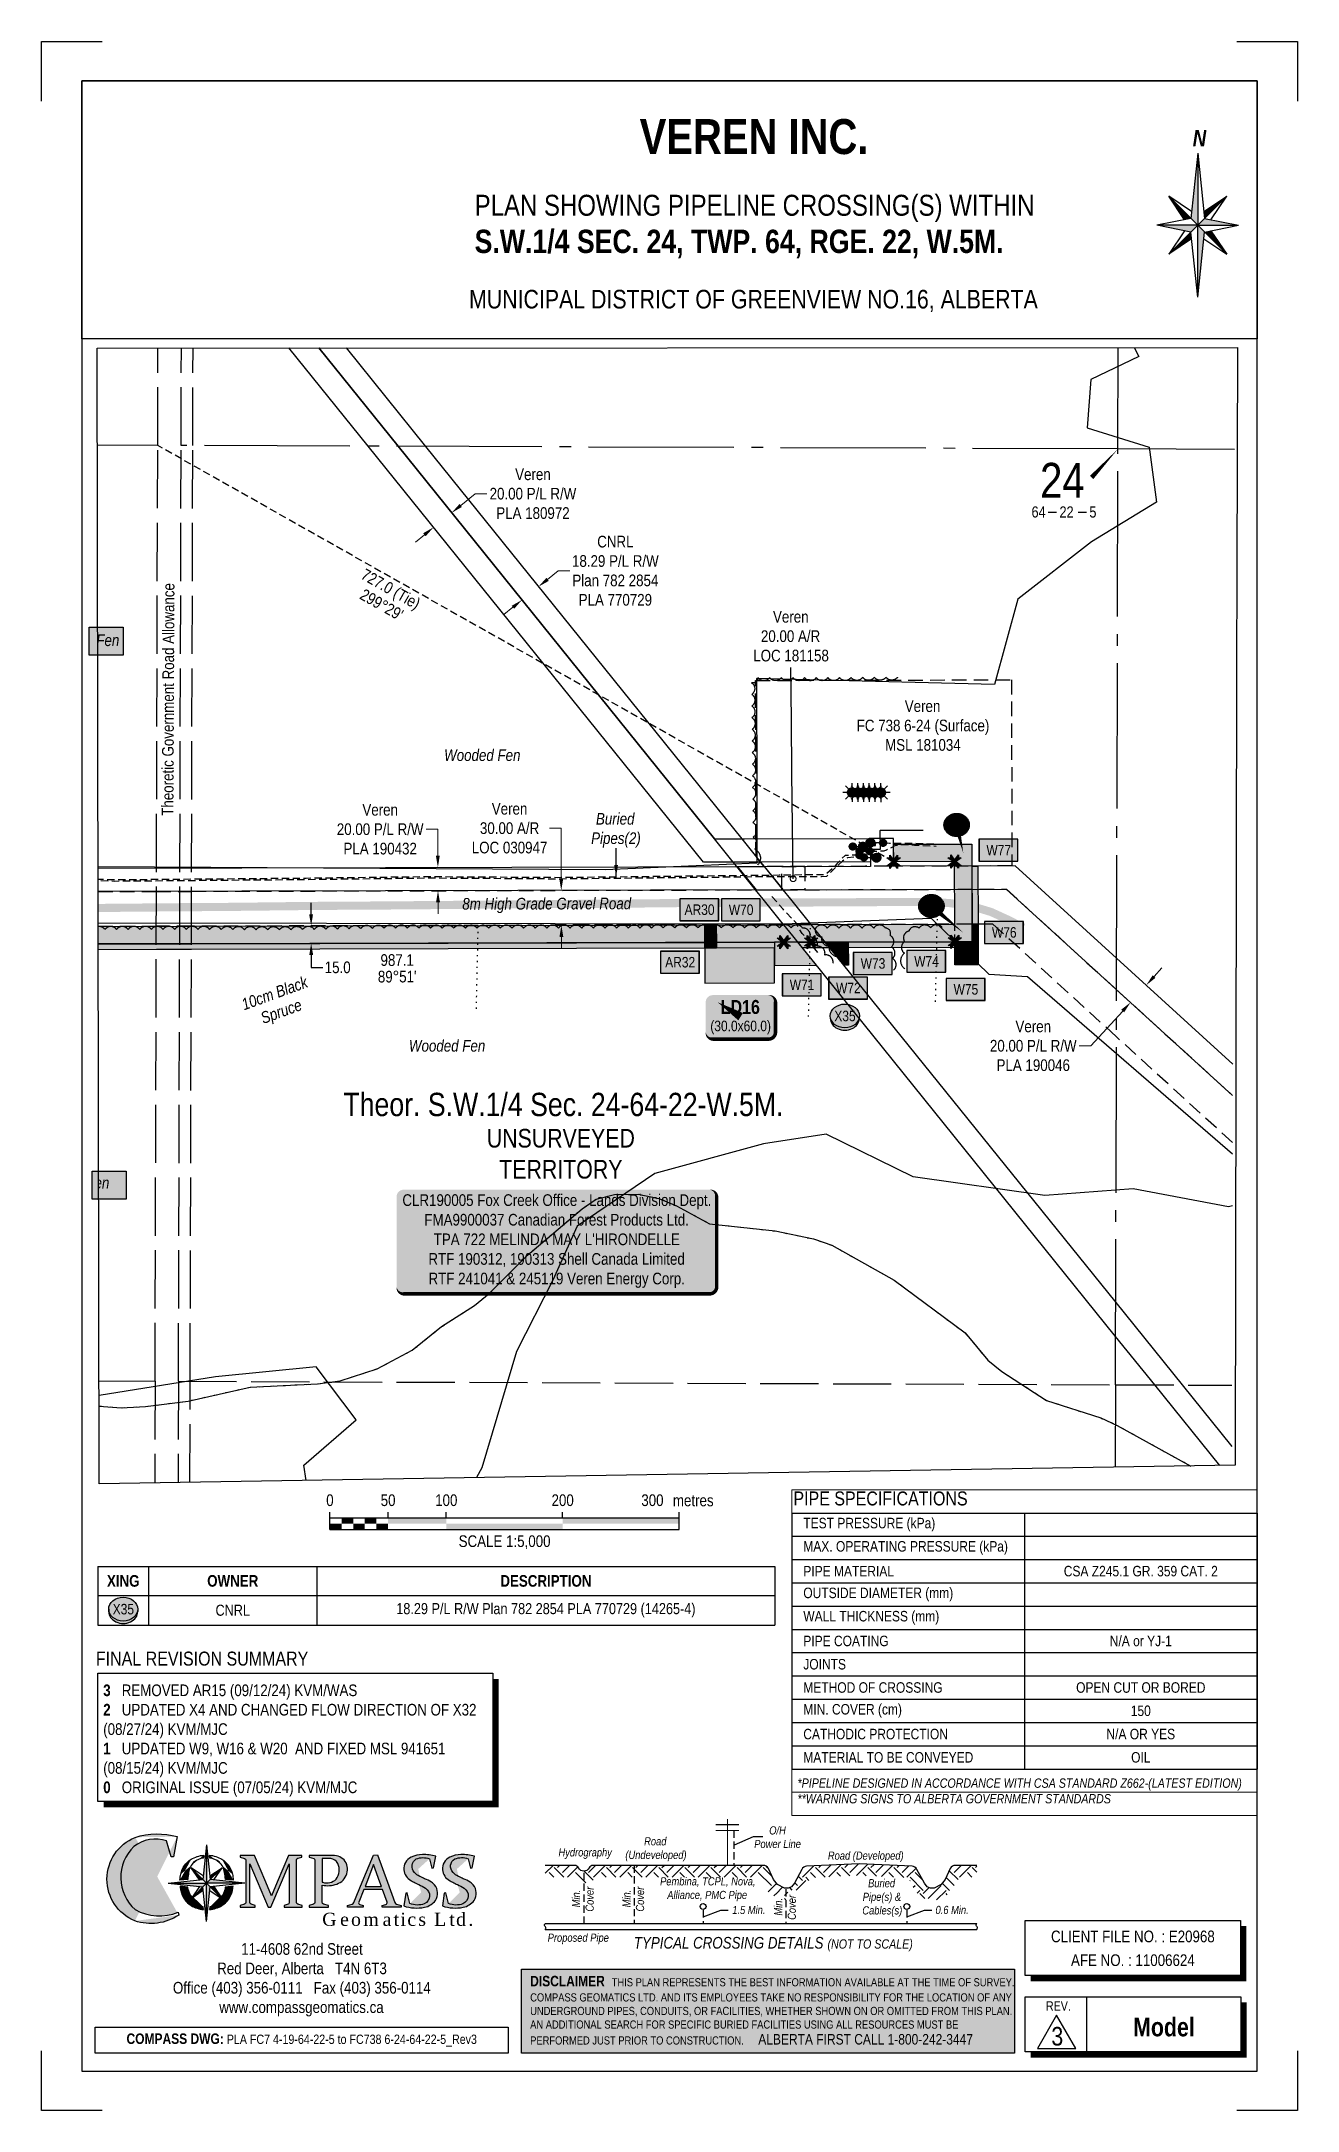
# Paper-space layout 'XING 18' of a CAD drawing. Extents: x -2321 to -1242, y 0 to 1778.
# The model-space entities are those that its viewports show. They can reach past a viewport. Long polylines and large blocks are cut down to what shows.
import ezdxf
from ezdxf.enums import TextEntityAlignment as Align

# ---------------------------------------------------------------- set-up
doc = ezdxf.new("R2010")
doc.units = 0
doc.header["$LTSCALE"] = 5
doc.header["$PDSIZE"] = 0.5
for name, pattern in [('0', [1, 1, 0]), ('foc-ACCESSROAD', [3.75, 2.5, -1.25]), ('foc-QUARTERLINE', [33, 25, -3, 2, -3]), ('foc-TIELINE', [1.875, 1.25, -0.625]), ('foc-TOPO', [1, 0.2, -0.8]), ('foc-TRAV', [1.875, 1.25, -0.625]), ('foc-UNSURVEYED', [12.5, 10, -2.5]), ('foc-WHEELTRACKS', [2, 0.4, -1.6]), ('UG_PIPE', [1.875, 1.25, -0.625])]:
    doc.linetypes.add(name, pattern=pattern)
doc.layers.get('Defpoints').update_dxf_attribs({"color": 9})
for name, color, linetype in [('10', 1, 'Continuous'), ('9', 3, 'Continuous'), ('AS-PIPE-AG', 44, 'Continuous'), ('AS-PIPE-UG', 44, 'UG_PIPE'), ('AS-PIPE-UG-T', 44, 'Continuous'), ('AS-ROADS', 254, 'Continuous'), ('AS-SYMBOL', 7, 'Continuous'), ('AS-UNDERLAY-H', 141, 'Continuous'), ('C-AR', 13, 'foc-ACCESSROAD'), ('C-RW', 13, 'Continuous'), ('C-SYMBOL', 7, 'Continuous'), ('C-WS', 13, 'foc-ACCESSROAD'), ('C-WS-S', 13, 'Continuous'), ('CG-BORDER', 2, 'Continuous'), ('CG-LOGO', 7, 'Continuous'), ('CG-NORTH', 7, 'Continuous'), ('CG-NOTES', 7, 'Continuous'), ('F-RW', 190, 'Continuous'), ('L-2', 7, 'Continuous'), ('L-BD', 7, 'Continuous'), ('L-BD1', 253, 'Continuous'), ('L-MON', 1, 'Continuous'), ('L-ROAD-T', 7, 'Continuous'), ('L-SECLBL', 7, 'Continuous'), ('L-SECQ', 8, 'foc-QUARTERLINE'), ('L-TIE', 7, 'foc-TIELINE'), ('L-UNS-T', 3, 'Continuous'), ('L-USEC', 7, 'foc-UNSURVEYED'), ('P-CROSSINGS', 250, 'Continuous'), ('P-ELEVATION', 7, 'Continuous'), ('P-PROPOSED', 10, 'Continuous'), ('P-PROPOSED-H', 21, 'Continuous'), ('P-TEMP-BLOCKS', 250, 'Continuous'), ('P-TEMP-H', 41, 'Continuous'), ('P-TEMP_ACCESS ROAD', 46, 'Continuous'), ('P-TEMP_LOG DECK', 46, 'Continuous'), ('P-TEMP_WORKSPACE', 46, 'Continuous'), ('P-TRAV', 4, 'foc-TRAV'), ('P-TXT', 4, 'Continuous'), ('P-WORKAREA', 113, 'Continuous'), ('P-WORKAREA-H', 111, 'Continuous'), ('S-1', 1, 'Continuous'), ('S-2', 2, 'Continuous'), ('T-BUSH', 110, '0'), ('T-BUSH-T', 110, 'Continuous'), ('T-TIE', 201, 'foc-TIELINE'), ('T-VEGETATION-CHANGE', 104, 'foc-TOPO'), ('T-WATER-P3', 160, 'foc-WHEELTRACKS'), ('WETLAND', 143, 'Continuous'), ('WETLAND-T', 146, 'Continuous')]:
    doc.layers.add(name, color=color, linetype=linetype)
for name, color, linetype, lineweight in [('C-AR-T', 13, 'Continuous', 9), ('F-RW-T', 190, 'Continuous', 9), ('T-TEXT', 48, 'Continuous', 18)]:
    doc.layers.add(name, color=color, linetype=linetype, lineweight=lineweight)
doc.styles.add('100L', font='ARIALN.TTF', dxfattribs={"height": 11})
doc.styles.add('175L', font='ARIALN.TTF', dxfattribs={"height": 20})
doc.styles.add('80', font='ARIALN.TTF', dxfattribs={"height": 10})
doc.styles.add('80CG', font='ARIALN.TTF', dxfattribs={"height": 10})
doc.styles.add('80L', font='ARIALN.TTF', dxfattribs={"height": 10})
doc.styles.add('80LS', font='ARIALNI.TTF', dxfattribs={"height": 10})
doc.styles.add('BOLD', font='ARIALNB.TTF')
doc.styles.add('Crossing', font='ARIALN.TTF', dxfattribs={"height": 10})
doc.styles.add('foc-LtypeFont', font='ARIALN.TTF', dxfattribs={"height": 7.35})
doc.styles.add('SIMPLEX', font='ARIALN.TTF')
doc.styles.get("Standard").update_dxf_attribs({"font": 'ARIALN.TTF'})
doc.linetypes.add('foc-TOPO-flowdirection-NOLINE', pattern='A,0,[">",foc-LtypeFont,S=0.3,R=0,X=0,Y=-0.945],-20,[">",foc-LtypeFont,S=0.3,R=0,X=0,Y=-0.945],0', length=20)
doc.dimstyles.new('Compass 5 000', dxfattribs={"dimscale": 5, "dimtxt": 9, "dimasz": 2, "dimexe": 0.2, "dimexo": 0.0625, "dimgap": 0.5, "dimtad": 0, "dimtih": 1, "dimtoh": 1, "dimzin": 0, "dimdsep": 46, "dimtxsty": '80CG', "dimcen": 0.1, "dimse1": 1, "dimse2": 1, "dimclrd": 256, "dimclrt": 256, "dimaunit": 1, "dimadec": 4, "dimazin": 0, "dimtfac": 0.06, "dimtofl": 0, "dimtmove": 0, "dimatfit": 1, "dimfxl": 0.2, "dimtolj": 1, "dimtzin": 0, "dimlwd": -1, "dimarcsym": 0})

psp = doc.layouts.new('XING 18')

# ---------------------------------------------------------------- texts
at = {"insert": (-2076.3, 1711.2), "char_height": 9, "attachment_point": 1, "style": '80L'}
psp.add_mtext_dynamic_manual_height_columns('\\pi269.16452;{\\fArial Narrow|b1|i0|c0|p34;\\H3.3333x;\\C14;VEREN INC.}\\P\\pi366.2952;\\P\\pi127.36546;{\\H2x;PLAN SHOWING PIPELINE CROSSING(S) WITHIN\\P\\pi140.20127;\\fArial Narrow|b1|i0|c0|p34;\\H1.11109x;S.W.1/4 SEC. 24, TWP. 64, RGE. 22, W.5M.}\\P\\pi366.2952;\\P\\pi365.97665;{\\H0.22222x; \\P\\pi122.54015;\\H8.0001x;MUNICIPAL DISTRICT OF GREENVIEW NO.16, ALBERTA}', width=732.59, gutter_width=45, heights=[0], dxfattribs=at)
at = {"layer": 'CG-NOTES', "insert": (-2268.1, 269.8), "char_height": 10, "attachment_point": 7, "style": '80'}
psp.add_mtext_dynamic_manual_height_columns('{\\fArial Narrow|b1|i0|c0|p34;\\C14;3   }REMOVED AR15 (09/12/24) KVM/WAS {\\fArial Narrow|b1|i0|c0|p34;\\C14;\\P2   }UPDATED X4 AND CHANGED FLOW DIRECTION OF X32 (08/27/24) KVM/MJC {\\fArial Narrow|b1|i0|c0|p34;\\C14;\\P1   }UPDATED W9, W16 & W20  AND FIXED MSL 941651 (08/15/24) KVM/MJC{\\fArial Narrow|b1|i0|c0|p34;\\C14; \\P0}   ORIGINAL ISSUE (07/05/24) KVM/MJC ', width=331.161, gutter_width=45, heights=[0], dxfattribs=at)
at = {"layer": 'CG-NOTES', "attachment_point": 1, "style": '80'}
for s, insert, char_height, width in [('\\pi77.33221;11-4608 62nd Street\\P\\pi56.72512;Red Deer, Alberta   T4N 6T3\\P\\pi18.6726;Office (403) 356-0111   Fax (403) 356-0114\\P\\pi58.50547;www.compassgeomatics.ca', (-2226.9, 143.9), 10, 257.83), ('\\pi25.12575;{\\fArial Narrow|b1|i0|c0|p34;\\H1.125x;\\C14;COMPASS DWG:} PLA FC7 4-19-64-22-5 to FC738 6-24-64-22-5_Rev3', (-2273.2, 66.3), 8, 350.451)]:
    psp.add_mtext(s, dxfattribs=dict(at, insert=insert, char_height=char_height, width=width))

msp = doc.modelspace()

# ---------------------------------------------------------------- texts
at = {"layer": 'AS-PIPE-UG-T', "insert": (487284.239, 6044697.096), "char_height": 9.9948, "attachment_point": 1, "style": '80L'}
msp.add_mtext_dynamic_manual_height_columns('\\pi5.39988;{\\fArial Narrow|b0|i1|c0|p34;Buried \\P\\pi1.26833;Pipes(2)}', width=43.95439, gutter_width=50, heights=[0], dxfattribs=at)
at = {"layer": 'C-AR-T', "char_height": 10, "attachment_point": 1, "style": '80L'}
for s, insert, width in [('\\pi26.64959;Veren\\P\\pi16.2676;20.00 A/R\\P\\pi9.68847;LOC 181158', (487415.124, 6044870.704), 83.00587), ('\\pi41.83377;Veren\\P\\pi0.5309;FC 738 6-24 (Surface)\\P\\pi24.91357;MSL 181034', (487513.175, 6044793.918), 113.37422)]:
    msp.add_mtext(s, dxfattribs=dict(at, insert=insert, width=width))
at = {"layer": 'C-SYMBOL', "color": 3, "style": '175L'}
msp.add_text('Theor. S.W.1/4 Sec. 24-64-22-W.5M.', height=20, dxfattribs=at).set_placement((487261.674, 6044430.637), align=Align.BOTTOM_CENTER)
at = {"layer": 'L-BD', "linetype": 'Continuous', "insert": (487091.4, 6044907.738), "char_height": 9.99471, "width": 54.7709, "attachment_point": 1, "rotation": 330.503228, "line_spacing_factor": 0.934195, "style": '80L'}
msp.add_mtext("\\pi0.31245;727.0 (Tie) \\P\\pi8.01984;299°29'", dxfattribs=at)
at = {"layer": 'L-BD1', "style": '80L'}
for s, p in [("89°51'", (487118.86, 6044556.51)), ('987.1', (487118.823, 6044570.753))]:
    msp.add_text(s, height=9.9947, rotation=0.1497, dxfattribs=at).set_placement(p, align=Align.MIDDLE)
at = {"layer": 'L-ROAD-T', "style": '80L'}
msp.add_text('Theoretic Government Road Allowance', height=10, rotation=89.737655, dxfattribs=at).set_placement((486921.954, 6044794.659), align=Align.MIDDLE_CENTER)
at = {"layer": 'L-UNS-T', "color": 3, "insert": (487259.458, 6044404.184), "char_height": 16, "attachment_point": 5, "style": '80L'}
msp.add_mtext_dynamic_manual_height_columns('UNSURVEYED TERRITORY', width=126.41479, gutter_width=47.5, heights=[0], dxfattribs=at)
at = {"layer": 'T-BUSH-T', "insert": (486983.087, 6044536.578), "char_height": 9.98955, "attachment_point": 1, "rotation": 20, "style": '80LS'}
msp.add_mtext_dynamic_manual_height_columns('\\pi0.91414;10cm Black \\P\\pi12.36533;Spruce', width=59.8917, gutter_width=50, heights=[0], dxfattribs=at)
at = {"layer": 'T-TEXT', "insert": (487174.76, 6044624.007), "char_height": 9.99475, "attachment_point": 1, "rotation": 0.149154, "style": '80LS'}
msp.add_mtext_dynamic_manual_height_columns('8m High Grade Gravel Road', width=145.8379, gutter_width=50, heights=[0], dxfattribs=at)
at = {"layer": 'WETLAND-T', "char_height": 10, "attachment_point": 1, "style": '80L'}
for insert in [(486801.458, 6044850.538), (487146.179, 6044751.794), (487115.931, 6044502.067), (486792.888, 6044384.344)]:
    msp.add_mtext_dynamic_manual_height_columns('\\pi12.99667;{\\fArial Narrow|b0|i1|c0|p34;Wooded Fen}', width=89.87465, gutter_width=50, heights=[0], dxfattribs=dict(at, insert=insert))

# ---------------------------------------------------------------- blocks, each defined once
blk = doc.blocks.new('cg-north')
at = {"linetype": 'Continuous'}
for points in [[(-0.3, 62), (-6.2, 6), (-0.3, 0.1)], [(-25.2, 25), (-11.6, 4.9), (-6.2, 6)], [(24.6, 25), (5, 11.8), (5.6, 6)], [(-0.3, 0.1), (-35.5, 0.1), (-6.2, -5.8)], [(5.6, 6), (-0.3, 0.1), (34.9, 0.1)], [(5.6, -5.8), (-0.3, 0.1), (-0.3, -61.7)], [(-5.6, -11.5), (-6.2, -5.8), (-25.2, -24.8)], [(11, -4.7), (5.6, -5.8), (24.6, -24.8)]]:
    blk.add_hatch(color=14, dxfattribs=at).paths.add_polyline_path(points)
at = {"color": 14, "linetype": 'Continuous'}
for p, q in [((-0.3, 62), (-6.2, 6)), ((-0.3, 62), (-0.3, 0.1)), ((-0.3, 62), (5.6, 6)), ((-0.3, 0.1), (-25.2, 25)), ((-11.6, 4.9), (-25.2, 25)), ((-5.6, 11.8), (-25.2, 25)), ((-0.3, 0.1), (24.6, 25)), ((5, 11.8), (24.6, 25)), ((11, 4.9), (24.6, 25)), ((-6.2, 6), (-35.5, 0.1)), ((-0.3, 0.1), (-35.5, 0.1)), ((-6.2, -5.8), (-35.5, 0.1)), ((-0.3, 0.1), (-25.2, -24.8)), ((-0.3, 0.1), (24.6, -24.8)), ((-0.3, -61.7), (-0.3, 0.1)), ((-0.3, 0.1), (34.9, 0.1)), ((5.6, 6), (34.9, 0.1)), ((5.6, -5.8), (34.9, 0.1)), ((-11.6, -4.7), (-25.2, -24.8)), ((-5.6, -11.5), (-25.2, -24.8)), ((-0.3, -61.7), (-6.2, -5.8)), ((-0.3, -61.7), (5.6, -5.8)), ((5, -11.5), (24.6, -24.8)), ((10.9, -4.5), (11, -4.7)), ((11, -4.7), (24.6, -24.8))]:
    blk.add_line(p, q, dxfattribs=at)
at = {"color": 14, "linetype": 'Continuous', "insert": (-10.2, 82), "char_height": 14, "width": 22.782, "attachment_point": 1, "style": '80CG'}
blk.add_mtext('\\pi5.63716;{\\fArial Narrow|b1|i1|c0|p34;N}', dxfattribs=at)
blk = doc.blocks.new('*U173')
at = {"layer": 'Defpoints'}
for p, q in [((0, 1778), (52.2, 1778)), ((0, 1726.5), (0, 1778)), ((1027.2, 1778), (1079.5, 1778)), ((1079.5, 1778), (1079.5, 1726.5)), ((0, 0), (0, 51.5)), ((1079.5, 51.5), (1079.5, 0)), ((52.2, 0), (0, 0)), ((1079.5, 0), (1027.2, 0))]:
    blk.add_line(p, q, dxfattribs=at)
at = {"layer": 'S-1'}
for p, q in [((0, 1778), (0, 1778)), ((1079.5, 1778), (1079.5, 1778)), ((0, 0), (0, 0)), ((1079.5, 0), (1079.5, 0))]:
    blk.add_line(p, q, dxfattribs=at)
at = {"layer": 'S-2'}
blk.add_lwpolyline([(34.7, 34), (1044.7, 34), (1044.7, 1744), (34.7, 1744)], close=True, dxfattribs=at)
at = {"style": '80', "flags": 1}
blk.add_attdef('PAGENUMBER', (52.2, 51.5), '', height=10, rotation=90, dxfattribs=at)
blk = doc.blocks.new('c_logo')
h = blk.add_hatch(color=256)
edge = h.paths.add_edge_path()
edge.add_arc((-141.8, -18.9), 63, 74.1661, 107.5113, ccw=False)
edge.add_line((-124.6, 41.7), (-127.8, 24.4))
edge.add_line((-127.8, 24.4), (-129.9, 24.3))
edge.add_line((-129.9, 24.3), (-133.7, 38))
edge.add_arc((-143.5, 10.5), 29.1, 70.3832, 129.1598)
edge.add_arc((-136.2, 6.6), 36.9, 134.0613, 228.3206)
edge.add_arc((-139.8, 16.8), 43.2, 241.0325, 291.7344)
edge.add_line((-123.8, -23.3), (-123.3, -25.7))
edge.add_arc((-147.3, 10.4), 43.4, 251.5179, 303.5841, ccw=False)
edge.add_arc((-146.1, 5.2), 38.8, 112.1026, 247.4698, ccw=False)
h = blk.add_hatch(color=256)
edge = h.paths.add_edge_path()
edge.add_arc((-89, 1.8), 33.4, 166.6682, 175.6601, ccw=False)
edge.add_arc((-102.3, 5.6), 19.6, 121.6531, 168.6953, ccw=False)
edge.add_arc((-99.6, 0.9), 25, 95.0736, 121.1383, ccw=False)
edge.add_line((-101.8, 25.8), (-102.1, 23.3))
edge.add_arc((-99.9, 6.4), 17.1, 97.444, 127.0912)
edge.add_arc((-98.7, 8.4), 16.4, 134.7148, 171.0442)
edge.add_arc((-73.8, 3.2), 41.8, 169.3159, 177.5034)
edge.add_line((-115.5, 5), (-122.3, 4.3))
at = {"linetype": 'Continuous'}
for points in [[(-99.4, 34.7), (-102.5, 4.9), (-99.4, 1.7)], [(-99.4, 1.7), (-132.4, 1.7), (-102.5, -1.4)], [(-112.7, 15), (-105.6, 4.5), (-102.5, 4.9)], [(-96.3, 4.9), (-99.4, 1.7), (-66.4, 1.7)], [(-96.3, -1.4), (-99.4, 1.7), (-99.4, -31.3)], [(-86.1, 15), (-96.6, 7.9), (-96.3, 4.9)], [(-102.2, -4.5), (-102.5, -1.4), (-112.7, -11.6)], [(-93.2, -1.1), (-96.3, -1.4), (-86.1, -11.6)]]:
    blk.add_hatch(color=14, dxfattribs=at).paths.add_polyline_path(points)
h = blk.add_hatch(color=256)
edge = h.paths.add_edge_path()
edge.add_arc((-99.1, 0.9), 25, 58.8617, 85.0803, ccw=False)
edge.add_arc((-96.4, 5.6), 19.6, 11.3047, 58.3469, ccw=False)
edge.add_arc((-109.7, 1.8), 33.4, 4.3278, 13.3318, ccw=False)
edge.add_line((-76.4, 4.3), (-83.2, 5))
edge.add_arc((-124.9, 3.2), 41.8, 2.487, 10.6841)
edge.add_arc((-100.1, 8.4), 16.4, 8.9558, 45.2852)
edge.add_arc((-98.8, 6.4), 17.1, 52.9088, 82.7833)
edge.add_line((-96.7, 23.3), (-97, 25.8))
h = blk.add_hatch(color=256)
edge = h.paths.add_edge_path()
edge.add_line((-48.6, 2.5), (-58.3, 25.6))
edge.add_line((-58.3, 25.6), (-70.6, 25.6))
edge.add_line((-70.6, 25.6), (-70.6, 24.2))
edge.add_line((-70.6, 24.2), (-66.8, 23))
edge.add_arc((-67.2, 21.6), 1.5, 0, 72.6157, ccw=False)
edge.add_line((-65.7, 21.6), (-65.7, 2.5))
edge.add_line((-65.7, 2.5), (-65.7, -14.9))
edge.add_arc((-67.2, -14.9), 1.5, -73.424, 0, ccw=False)
edge.add_line((-66.8, -16.3), (-70.5, -17.4))
edge.add_line((-70.5, -17.4), (-70.5, -18.9))
edge.add_line((-70.5, -18.9), (-57.6, -18.9))
edge.add_line((-57.6, -18.9), (-57.6, -17.5))
edge.add_line((-57.6, -17.5), (-61.1, -16.4))
edge.add_arc((-60.6, -15), 1.5, 180, 252.4646, ccw=False)
edge.add_line((-62.1, -15), (-62.1, 2.5))
edge.add_line((-62.1, 2.5), (-62.1, 18.4))
edge.add_line((-62.1, 18.4), (-46.4, -18.9))
edge.add_line((-46.4, -18.9), (-44.1, -18.9))
edge.add_line((-44.1, -18.9), (-35, 2.5))
edge.add_line((-35, 2.5), (-28.3, 18.3))
edge.add_line((-28.3, 18.3), (-28.3, 2.5))
edge.add_line((-28.3, 2.5), (-28.3, -15))
edge.add_arc((-29.8, -15), 1.5, -73.424, 0, ccw=False)
edge.add_line((-29.4, -16.4), (-32.7, -17.4))
edge.add_line((-32.7, -17.4), (-32.7, -18.9))
edge.add_line((-32.7, -18.9), (-17.3, -18.9))
edge.add_line((-17.3, -18.9), (-17.3, -17.5))
edge.add_line((-17.3, -17.5), (-21, -16.3))
edge.add_arc((-20.5, -14.9), 1.5, 180, 252.4646, ccw=False)
edge.add_line((-22, -14.9), (-22, 2.5))
edge.add_line((-22, 2.5), (-22, 21.7))
edge.add_arc((-20.5, 21.7), 1.5, 107.3843, 180, ccw=False)
edge.add_line((-21, 23.1), (-17.4, 24.2))
edge.add_line((-17.4, 24.2), (-17.4, 25.6))
edge.add_line((-17.4, 25.6), (-29.1, 25.6))
edge.add_line((-29.1, 25.6), (-38.8, 2.5))
edge.add_line((-38.8, 2.5), (-43.7, -9.1))
edge.add_line((-43.7, -9.1), (-48.6, 2.5))
h = blk.add_hatch(color=256)
h.paths.add_polyline_path([(7.6, 25.6), (-11.1, 25.6), (-11.1, 24.2), (-7.3, 23, -0.326805), (-6.3, 21.6), (-6.3, -14.9, -0.331803), (-7.4, -16.3), (-11.1, -17.4), (-11.1, -18.9), (5.3, -18.9), (5.3, -17.5), (1, -16.2, -0.327162), (0, -14.7), (0, 0, 0.135693), (12.6, 1, 0.518306), (18.8, 21.8, 0.201798)])
h.paths.add_polyline_path([(0, 22.9, -0.05909), (7.3, 22.8, -0.236459), (13.3, 18.7, -0.297964), (11.9, 5.1, -0.269959), (0.5, 2.5, -0.011455), (0, 2.6)], flags=16)
h = blk.add_hatch(color=256)
h.paths.add_polyline_path([(47.4, 26.1), (44.1, 25.8), (34.4, 2.5), (27.1, -15, -0.225541), (25.7, -16.2), (21.8, -17.4), (21.8, -18.9), (34.7, -18.9), (35.3, -18.9), (35.3, -17.5), (32.4, -16.6, -0.43446), (31.4, -14.6), (35.8, -3.6), (51.8, -3.6), (55.7, -14.5, -0.430441), (54.7, -16.5), (51.5, -17.4), (51.5, -18.9), (67.8, -18.9), (67.8, -17.5), (63.9, -16.3, -0.232291), (62.4, -14.9), (56.1, 2.5)])
h.paths.add_polyline_path([(44.1, 17.7), (49.6, 2.5), (50.9, -1.1), (36.8, -1.1), (38.2, 2.5)], flags=16)
h = blk.add_hatch(color=256)
edge = h.paths.add_edge_path()
edge.add_arc((103.3, 50.8), 54.1, 243.1997, 248.1345)
edge.add_arc((69.9, -30.2), 33.5, 55.7647, 66.7239, ccw=False)
edge.add_arc((84.5, -9), 7.7, -65.6478, 57.1428, ccw=False)
edge.add_arc((81.8, 0.7), 17.7, 248.3428, 289.4425, ccw=False)
edge.add_line((75.3, -15.8), (73.1, -6.7))
edge.add_line((73.1, -6.7), (71.7, -6.9))
edge.add_line((71.7, -6.9), (70.1, -17.8))
edge.add_arc((81.2, 14.2), 33.9, 250.8905, 281.4155)
edge.add_arc((84.6, -3.1), 16.2, 281.7683, 321.9948)
edge.add_arc((87.3, -7), 11.8, 328.8789, 398.35)
edge.add_arc((79.7, -17.6), 24.7, 46.7096, 54.4302)
edge.add_arc((79.7, -17.6), 24.7, 54.4302, 70.3091)
edge.add_arc((139.4, 119.6), 125, 243.6166, 245.7228, ccw=False)
edge.add_arc((89.5, 20.6), 14.2, 223.2297, 246.3738, ccw=False)
edge.add_arc((84.7, 16.1), 7.62, 121.2723, 223.353, ccw=False)
edge.add_arc((86.6, 7.5), 16.2, 69.6826, 111.1397, ccw=False)
edge.add_line((92.2, 22.7), (94.3, 14.7))
edge.add_line((94.3, 14.7), (95.6, 14.9))
edge.add_line((95.6, 14.9), (97.6, 24.9))
edge.add_arc((87.2, -14.4), 40.7, 75.2956, 91.6843)
edge.add_arc((86, 5.6), 20.7, 89.7518, 117.221)
edge.add_arc((80.5, 14.4), 10.4, 112.8657, 186.9967)
edge.add_arc((81.9, 14.2), 11.8, 185.0082, 240.0685)
edge.add_arc((103.3, 50.8), 54.1, 239.829, 243.1997)
h = blk.add_hatch(color=256)
edge = h.paths.add_edge_path()
edge.add_arc((136.5, 50.8), 54.1, 243.1997, 248.1345)
edge.add_arc((103.1, -30.2), 33.5, 55.7647, 66.7239, ccw=False)
edge.add_arc((117.7, -9), 7.7, -65.6478, 57.1428, ccw=False)
edge.add_arc((115, 0.7), 17.7, 248.3428, 289.4425, ccw=False)
edge.add_line((108.5, -15.8), (106.3, -6.7))
edge.add_line((106.3, -6.7), (104.8, -6.9))
edge.add_line((104.8, -6.9), (103.3, -17.8))
edge.add_arc((114.4, 14.2), 33.9, 250.8905, 281.4155)
edge.add_arc((117.8, -3.1), 16.2, 281.7683, 321.9948)
edge.add_arc((120.5, -7), 11.8, 328.8789, 398.35)
edge.add_arc((112.8, -17.6), 24.7, 46.7096, 54.4302)
edge.add_arc((112.8, -17.6), 24.7, 54.4302, 70.3091)
edge.add_arc((172.5, 119.6), 125, 243.6166, 245.7228, ccw=False)
edge.add_arc((122.7, 20.6), 14.2, 223.2297, 246.3738, ccw=False)
edge.add_arc((117.9, 16.1), 7.62, 121.2723, 223.353, ccw=False)
edge.add_arc((119.8, 7.5), 16.2, 69.6826, 111.1397, ccw=False)
edge.add_line((125.4, 22.7), (127.5, 14.7))
edge.add_line((127.5, 14.7), (128.8, 14.9))
edge.add_line((128.8, 14.9), (130.8, 24.9))
edge.add_arc((120.4, -14.4), 40.7, 75.2956, 91.6843)
edge.add_arc((119.2, 5.6), 20.7, 89.7518, 117.221)
edge.add_arc((113.7, 14.4), 10.4, 112.8657, 186.9967)
edge.add_arc((115.1, 14.2), 11.8, 185.0082, 240.0685)
edge.add_arc((136.5, 50.8), 54.1, 239.829, 243.1997)
h = blk.add_hatch(color=256)
edge = h.paths.add_edge_path()
edge.add_arc((-89, 3), 33.4, 186.7164, 193.3318)
edge.add_arc((-102.3, -0.8), 19.6, 191.3047, 238.3469)
edge.add_arc((-99.6, 3.9), 25, 238.8617, 264.5936)
edge.add_line((-102, -21), (-102.2, -18.5))
edge.add_arc((-99.9, -1.6), 17.1, 232.9088, 262.0641, ccw=False)
edge.add_arc((-98.7, -3.6), 16.4, 188.9558, 225.2852, ccw=False)
edge.add_arc((-73.8, 1.6), 41.8, 184.3813, 190.6841, ccw=False)
edge.add_line((-115.5, -1.6), (-122.2, -0.9))
h = blk.add_hatch(color=256)
edge = h.paths.add_edge_path()
edge.add_arc((-124.9, 1.6), 41.8, 349.3159, 355.6284, ccw=False)
edge.add_arc((-100.1, -3.6), 16.4, 314.7148, 351.0442, ccw=False)
edge.add_arc((-98.8, -1.6), 17.1, 277.7082, 307.0912, ccw=False)
edge.add_line((-96.5, -18.5), (-96.8, -21))
edge.add_arc((-99.1, 3.9), 25, 275.2524, 301.1383)
edge.add_arc((-96.4, -0.8), 19.6, 301.6531, 348.6953)
edge.add_arc((-109.7, 3), 33.4, 346.6682, 353.2958)
edge.add_line((-76.6, -0.9), (-83.3, -1.6))
at = {"color": 14, "linetype": 'Continuous'}
for p, q in [((-99.4, 34.7), (-102.5, 4.9)), ((-99.4, 34.7), (-99.4, 1.7)), ((-99.4, 34.7), (-96.3, 4.9)), ((-132.4, 1.7), (-102.5, 4.9)), ((-132.4, 1.7), (-102.5, -1.4)), ((-132.4, 1.7), (-99.4, 1.7)), ((-99.4, 1.7), (-112.7, 15)), ((-105.6, 4.5), (-112.7, 15)), ((-102.2, 7.9), (-112.7, 15)), ((-99.4, 1.7), (-112.7, -11.6)), ((-99.4, 1.7), (-86.1, 15)), ((-66.4, 1.7), (-99.4, 1.7)), ((-99.4, 1.7), (-86.1, -11.6)), ((-99.4, -31.3), (-99.4, 1.7)), ((-96.6, 7.9), (-86.1, 15)), ((-66.4, 1.7), (-96.3, 4.9)), ((-66.4, 1.7), (-96.3, -1.4)), ((-93.2, 4.5), (-86.1, 15)), ((-105.6, -1.1), (-112.7, -11.6)), ((-102.2, -4.5), (-112.7, -11.6)), ((-99.4, -31.3), (-102.5, -1.4)), ((-99.4, -31.3), (-96.3, -1.4)), ((-96.6, -4.5), (-86.1, -11.6)), ((-93.2, -1.1), (-86.1, -11.6))]:
    blk.add_line(p, q, dxfattribs=at)
at = {"flags": 128}
for points in [[(-160.8, 41.1, -0.146532), (-124.6, 41.7), (-127.8, 24.4), (-129.9, 24.3), (-133.7, 38, 0.262236), (-161.9, 33.1, 0.436158), (-160.8, -21, 0.22491), (-123.8, -23.3), (-123.3, -25.7, -0.231173), (-161, -30.7, -0.670499)], [(-122.3, 4.3, -0.039254), (-121.5, 9.5, -0.208192), (-112.6, 22.3, -0.114221), (-101.8, 25.8), (-102.1, 23.3, 0.130087), (-110.2, 20, 0.159858), (-114.8, 10.9, 0.03574), (-115.5, 5)], [(-97, 25.8, -0.114902), (-86.2, 22.3, -0.208192), (-77.2, 9.5, -0.039307), (-76.4, 4.3), (-83.2, 5, 0.035782), (-83.9, 10.9, 0.159858), (-88.5, 20, 0.131095), (-96.7, 23.3)], [(-48.6, 2.5), (-58.3, 25.6), (-70.6, 25.6), (-70.6, 24.2), (-66.8, 23, -0.327892), (-65.7, 21.6), (-65.7, 2.5), (-65.7, -14.9, -0.331803), (-66.8, -16.3), (-70.5, -17.4), (-70.5, -18.9), (-57.6, -18.9), (-57.6, -17.5), (-61.1, -16.4, -0.327162), (-62.1, -15), (-62.1, 2.5), (-62.1, 18.4), (-46.4, -18.9), (-44.1, -18.9), (-35, 2.5), (-28.3, 18.3), (-28.3, 2.5), (-28.3, -15, -0.331803), (-29.4, -16.4), (-32.7, -17.4), (-32.7, -18.9), (-17.3, -18.9), (-17.3, -17.5), (-21, -16.3, -0.327162), (-22, -14.9), (-22, 2.5), (-22, 21.7, -0.327892), (-21, 23.1), (-17.4, 24.2), (-17.4, 25.6), (-29.1, 25.6), (-38.8, 2.5), (-43.7, -9.1)], [(78.9, 2.5, 0.021535), (83.1, 0.5, -0.047855), (88.7, -2.5, -0.593701), (87.7, -16, -0.181278), (75.3, -15.8), (73.1, -6.7), (71.7, -6.9), (70.1, -17.8, 0.133984), (87.9, -19, 0.177346), (97.4, -13.1, 0.312763), (96.6, 0.4, 0.0337), (94, 2.5, 0.069396), (88, 5.6, -0.00919), (83.8, 7.6, -0.10133), (79.2, 10.9, -0.477408), (80.8, 22.6, -0.18289), (92.2, 22.7), (94.3, 14.7), (95.6, 14.9), (97.6, 24.9, 0.071631), (86.1, 26.3, 0.120434), (76.5, 24, 0.335231), (70.2, 13.1, 0.244978), (76.1, 4, 0.014709)], [(112.1, 2.5, 0.021535), (116.3, 0.5, -0.047855), (121.9, -2.5, -0.593701), (120.9, -16, -0.181278), (108.5, -15.8), (106.3, -6.7), (104.8, -6.9), (103.3, -17.8, 0.133984), (121.1, -19, 0.177346), (130.6, -13.1, 0.312763), (129.8, 0.4, 0.0337), (127.2, 2.5, 0.069396), (121.2, 5.6, -0.00919), (117, 7.6, -0.10133), (112.4, 10.9, -0.477408), (113.9, 22.6, -0.18289), (125.4, 22.7), (127.5, 14.7), (128.8, 14.9), (130.8, 24.9, 0.071631), (119.2, 26.3, 0.120434), (109.7, 24, 0.335231), (103.4, 13.1, 0.244978), (109.3, 4, 0.014709)], [(-122.2, -0.9, 0.028873), (-121.5, -4.7, 0.208192), (-112.6, -17.5, 0.11275), (-102, -21), (-102.2, -18.5, -0.127905), (-110.2, -15.2, -0.159858), (-114.8, -6.1, -0.027508), (-115.5, -1.6)], [(-83.3, -1.6, -0.02755), (-83.9, -6.1, -0.159858), (-88.5, -15.2, -0.128915), (-96.5, -18.5), (-96.8, -21, 0.113431), (-86.2, -17.5, 0.208192), (-77.2, -4.7, 0.028926), (-76.6, -0.9)]]:
    blk.add_lwpolyline(points, format="xyb", close=True, dxfattribs=at)
for points in [[(-11.1, -18.9), (5.3, -18.9), (5.3, -17.5), (1, -16.2, -0.327162), (0, -14.7), (0, 0, 0.135693), (12.6, 1, 0.518306), (18.8, 21.8, 0.201798), (7.6, 25.6), (-11.1, 25.6), (-11.1, 24.2), (-7.3, 23, -0.326805), (-6.3, 21.6), (-6.3, -14.9, -0.331803), (-7.4, -16.3), (-11.1, -17.4), (-11.1, -18.9), (1.8, -18.9)], [(0.5, 2.5, 0.269959), (11.9, 5.1, 0.297964), (13.3, 18.7, 0.236459), (7.3, 22.8, 0.05909), (0, 22.9), (0, 2.6, 0.011455), (0.5, 2.5, 0.011455)], [(34.7, -18.9), (21.8, -18.9), (21.8, -17.4), (25.7, -16.2, 0.225541), (27.1, -15), (34.4, 2.5), (44.1, 25.8), (47.4, 26.1), (56.1, 2.5), (62.4, -14.9, 0.232291), (63.9, -16.3), (67.8, -17.5), (67.8, -18.9), (51.5, -18.9), (51.5, -17.4), (54.7, -16.5, 0.430441), (55.7, -14.5), (51.8, -3.6), (35.8, -3.6), (31.4, -14.6, 0.43446), (32.4, -16.6), (35.3, -17.5), (35.3, -18.9), (21.8, -18.9)]]:
    blk.add_lwpolyline(points, format="xyb", dxfattribs=at)
blk.add_lwpolyline([(50.9, -1.1), (49.6, 2.5), (44.1, 17.7), (38.2, 2.5), (36.8, -1.1)], close=True, dxfattribs=at)
at = {"insert": (0, -23.7), "char_height": 11.25, "width": 132.416, "attachment_point": 1, "style": '80CG'}
blk.add_mtext('{\\fBook Antiqua|b0|i0|c0|p18;\\T1.25;Geomatics Ltd.}', dxfattribs=at)
blk = doc.blocks.new('*U174')
at = {"layer": 'CG-NOTES'}
h = blk.add_hatch(dxfattribs=at)
h.set_pattern_fill('EARTH', color=256, scale=2.5, angle=45)
h.set_pattern_definition([(45, (-342.701, 88.198), (2e-15, 22.45064), [15.875, -15.875]), (45, (-346.91, 92.408), (2e-15, 22.45064), [15.875, -15.875]), (45, (-351.12, 96.617), (2e-15, 22.45064), [15.875, -15.875]), (135, (-351.12, 99.424), (-22.45064, 2e-15), [15.875, -15.875]), (135, (-346.91, 103.633), (-22.45064, 2e-15), [15.875, -15.875]), (135, (-342.701, 107.843), (-22.45064, 2e-15), [15.875, -15.875])])
edge = h.paths.add_edge_path()
edge.add_line((15.1, 1.3), (15.1, 3.7))
edge.add_line((15.1, 3.7), (22.6, 3.7))
edge.add_line((22.6, 3.7), (22.6, -1.3))
edge.add_line((22.6, -1.3), (25.5, -1.3))
edge.add_line((25.5, -1.3), (25.5, 7.1))
edge.add_line((25.5, 7.1), (34.7, 7.1))
edge.add_line((34.7, 7.1), (34.7, 1.6))
edge.add_line((34.7, 1.6), (35.1, 1.8))
edge.add_line((35.1, 1.8), (39.6, 7.4))
edge.add_line((39.6, 7.4), (45, 17.7))
edge.add_line((45, 17.7), (87, 19.7))
edge.add_line((87, 19.7), (129, 17.7))
edge.add_line((129, 17.7), (134.5, 7.4))
edge.add_line((134.5, 7.4), (139, 1.8))
edge.add_line((139, 1.8), (146, -1.3))
edge.add_line((146, -1.3), (153.7, -1.3))
edge.add_line((153.7, -1.3), (164.1, 3.9))
edge.add_line((164.1, 3.9), (169.5, 11.1))
edge.add_line((169.5, 11.1), (172.9, 18.3))
edge.add_line((172.9, 18.3), (188, 18.3))
edge.add_line((188, 18.3), (188, 28.3))
edge.add_line((188, 28.3), (169.7, 28.3))
edge.add_arc((169.7, 23.3), 5, 90, 154.7868)
edge.add_line((165.2, 25.5), (160.9, 16.3))
edge.add_line((160.9, 16.3), (157.5, 11.8))
edge.add_line((157.5, 11.8), (151.3, 8.7))
edge.add_line((151.3, 8.7), (148.2, 8.7))
edge.add_line((148.2, 8.7), (145.3, 10))
edge.add_line((145.3, 10), (142.9, 12.9))
edge.add_line((142.9, 12.9), (136.5, 24.9))
edge.add_arc((132.1, 22.6), 5, 27.9925, 87.3009)
edge.add_line((132.3, 27.6), (87, 29.7))
edge.add_line((87, 29.7), (41.7, 27.6))
edge.add_arc((42, 22.6), 5, 92.6991, 152.0075)
edge.add_line((37.6, 24.9), (31.2, 12.9))
edge.add_line((31.2, 12.9), (28.8, 10))
edge.add_line((28.8, 10), (25.9, 8.7))
edge.add_line((25.9, 8.7), (22.7, 8.7))
edge.add_line((22.7, 8.7), (16.6, 11.8))
edge.add_line((16.6, 11.8), (13.2, 16.3))
edge.add_line((13.2, 16.3), (8.9, 25.5))
edge.add_arc((4.4, 23.3), 5, 25.2132, 90)
edge.add_line((4.4, 28.3), (-141.6, 28.3))
edge.add_arc((-141.6, 24.3), 4, 90, 153.6122)
edge.add_arc((-149.7, 28.3), 5, 206.3878, 333.6122, ccw=False)
edge.add_arc((-157.8, 24.3), 4, 26.3878, 90)
edge.add_line((-157.8, 28.3), (-182.8, 28.3))
edge.add_line((-182.8, 28.3), (-182.8, 18.3))
edge.add_line((-182.8, 18.3), (-160.9, 18.3))
edge.add_arc((-149.7, 28.3), 15, 221.8103, 318.1897)
edge.add_line((-138.5, 18.3), (1.2, 18.3))
edge.add_line((1.2, 18.3), (4.6, 11.1))
edge.add_line((4.6, 11.1), (10, 3.9))
edge.add_line((10, 3.9), (15.1, 1.3))
at = {"flags": 128}
for points in [[(-183, -26.7, 0.098196), (-182.5, -25.8, 0.115025), (-182.5, -25, 0.189102), (-183, -24.2, -0.189102), (-183.5, -23.3, -0.115025), (-183.4, -22.5, -0.098196), (-183, -21.7)], [(188, -26.7, 0.098196), (188.4, -25.8, 0.115025), (188.5, -25, 0.189102), (188, -24.2, -0.189102), (187.5, -23.3, -0.115025), (187.5, -22.5, -0.098196), (188, -21.7)]]:
    blk.add_lwpolyline(points, format="xyb", dxfattribs=at)
at = {"layer": 'CG-NOTES', "const_width": 1, "flags": 128}
for points in [[(-36.3, 63.3), (-16.3, 63.3)], [(-36.3, 58.3), (-16.3, 58.3)], [(-26.3, 28.3), (-26.3, 68.3)]]:
    blk.add_lwpolyline(points, dxfattribs=at)
at = {"layer": 'CG-NOTES', "flags": 128}
for points in [[(-20.2, 46.1), (-3.9, 53.2), (4, 53.2)], [(-47.2, -16), (-32.1, -10.3), (-25.7, -10.3)], [(127.8, -16), (143, -10.3), (149.3, -10.3)], [(-183, -21.7), (188, -21.7)], [(-183, -26.7), (188, -26.7)]]:
    blk.add_lwpolyline(points, dxfattribs=at)
blk.add_lwpolyline([(188, 28.3), (169.7, 28.3, 0.290464), (165.2, 25.5), (160.9, 16.3), (157.5, 11.8), (151.3, 8.7), (148.2, 8.7), (145.3, 10), (142.9, 12.9), (136.5, 24.9, 0.264717), (132.3, 27.6), (87, 29.7), (41.7, 27.6, 0.264717), (37.6, 24.9), (31.2, 12.9), (28.8, 10), (25.9, 8.7), (22.7, 8.7), (16.6, 11.8), (13.2, 16.3), (8.9, 25.5, 0.290464), (4.4, 28.3), (-141.6, 28.3, 0.284915), (-145.2, 26.1, -0.620174), (-154.2, 26.1, 0.284915), (-157.8, 28.3), (-182.8, 28.3)], format="xyb", dxfattribs=at)
at = {"layer": 'CG-NOTES'}
for centre in [(-47.2, -7), (127.8, -7)]:
    blk.add_circle(centre, 2.5, dxfattribs=at)
at = {"layer": 'T-TIE'}
for p, q in [((-20.8, 58.3), (-20.8, 28.3)), ((-149.8, 22), (-149.8, -21.7)), ((-106.5, 28.3), (-106.5, -21.7)), ((23.9, 7.9), (23.9, -21.7)), ((-47.2, -10.3), (-47.2, -21.7)), ((127.8, -10.3), (127.8, -21.7))]:
    blk.add_line(p, q, dxfattribs=at)
at = {"layer": 'CG-NOTES', "attachment_point": 1}
for s, width, gutter_width, insert, char_height, style in [('\\pi13.10151;{\\fArial Narrow|b0|i1|c0|p34;O/H\\P\\pi0.22838;Power Line}', 39.983, 47.5, (-3.5, 61.9), 7, '80'), ('\\pi0.20212;{\\fArial Narrow|b0|i1|c0|p34;Hydrography}', 46.463, 47.5, (-171.7, 43), 7, '80'), ('\\pi16.51556;{\\fArial Narrow|b0|i1|c0|p34;Road\\P\\pi0.37402;(Undeveloped)}', 52.202, 47.5, (-114.4, 52.5), 7, '80'), ('\\pi8.62598;{\\fArial Narrow|b0|i1|c0|p34;Road (Developed)}', 81.474, 47.5, (51.4, 40.2), 7, '80'), ('\\pi0.22838;{\\fArial Narrow|b0|i1|c0|p34;Pembina, TCPL, Nova,\\P\\pi6.41665;Alliance, PMC Pipe}', 81.267, 47.5, (-84.4, 18.1), 7, '80'), ('\\pi8.66471;{\\fArial Narrow|b0|i1|c0|p34;Buried \\P\\pi4.04261;Pipe(s) &\\P\\pi3.71553;Cables(s)}', 40.55, 47.5, (85.9, 16.5), 7, '80'), ('\\pi0.62947;{\\fArial Narrow|b0|i1|c0|p34;1.5 Min.}', 27.803, 47.5, (-22.8, -6.5), 7, '80'), ('\\pi0.31911;{\\fArial Narrow|b0|i1|c0|p34;0.6 Min.}', 27.803, 47.5, (152.2, -6.5), 7, '80'), ('\\pi0.22838;{\\fArial Narrow|b0|i1|c0|p34;Proposed Pipe}', 52.475, 47.5, (-181, -30.3), 7, '80'), ('\\pi1.9472;{\\fArial Narrow|b0|i1|c0|p34;\\H0.90909x;TYPICAL CROSSING DETAILS\\H1.1x; \\H0.72727x;(NOT TO SCALE)}', 241.785, 55, (-108.7, -33.2), 11, '100L')]:
    blk.add_mtext_dynamic_manual_height_columns(s, width=width, gutter_width=gutter_width, heights=[0], dxfattribs=dict(at, insert=insert, char_height=char_height, style=style))
at = {"layer": 'CG-NOTES', "char_height": 7, "attachment_point": 1, "rotation": 90, "style": '80'}
for insert in [(-159.9, -11.8), (-116.6, -11.8), (13.8, -18.9)]:
    blk.add_mtext_dynamic_manual_height_columns('\\pi4.09366;{\\fArial Narrow|b0|i1|c0|p34;Min.\\P\\pi0.39789;Cover}', width=22.154, gutter_width=47.5, heights=[0], dxfattribs=dict(at, insert=insert))
blk = doc.blocks.new('xing')
h = blk.add_hatch(color=50)
h.dxf.hatch_style = 1
edge = h.paths.add_edge_path()
edge.add_ellipse((-0.5, 0.4), major_axis=(-12.5, 0), ratio=0.816297, start_angle=0, end_angle=360)
h = blk.add_hatch(color=250)
h.dxf.hatch_style = 1
edge = h.paths.add_edge_path()
edge.add_ellipse((-0.5, -1.7), major_axis=(-12.5, 0), ratio=0.816297, start_angle=0, end_angle=180)
edge.add_line((12, -1.7), (12, 0.4))
edge.add_ellipse((-0.5, 0.4), major_axis=(-12.5, 0), ratio=0.816297, start_angle=0, end_angle=180, ccw=False)
edge.add_line((-13, 0.4), (-13, -1.7))
at = {"color": 250}
blk.add_ellipse((-0.5, 0.4), major_axis=(-12.5, 0), ratio=0.816297, dxfattribs=at)
blk.add_ellipse((-0.5, -1.7), major_axis=(-12.5, 0), ratio=0.816297, start_param=0, end_param=3.141593, dxfattribs=at)
at = {"layer": 'P-CROSSINGS'}
for p, q in [((-13, 0.4), (-13, -1.7)), ((12, 0.4), (12, -1.7))]:
    blk.add_line(p, q, dxfattribs=at)
at = {"color": 250, "style": 'Crossing'}
blk.add_attdef('CROSSING', text='', height=9, dxfattribs=at).set_placement((-0.4, 0.4), align=Align.MIDDLE_CENTER)
blk = doc.blocks.new('*T208')
at = {"layer": 'CG-NOTES', "color": 0, "lineweight": -2, "transparency": 16777216}
for q in [(581.7, 0), (0, -50.5)]:
    blk.add_line((0, 0), q, dxfattribs=at)
at = {"layer": 'CG-NOTES', "color": 0, "linetype": 'ByBlock', "lineweight": -2, "transparency": 16777216}
for p, q in [((43.6, 0), (43.6, -50.5)), ((188.2, 0), (188.2, -50.5)), ((581.7, 0), (581.7, -50.5)), ((0, -25), (581.7, -25)), ((0, -50.5), (581.7, -50.5))]:
    blk.add_line(p, q, dxfattribs=at)
at = {"layer": 'CG-NOTES', "color": 0, "linetype": 'Continuous', "transparency": 16777216}
blk.add_blockref('xing', (22.3, -37.1), dxfattribs=at).add_auto_attribs({'CROSSING': 'X35'})
at = {"layer": 'CG-NOTES', "color": 0, "linetype": 'Continuous', "transparency": 16777216, "attachment_point": 5}
for s, insert, char_height, width in [('{\\fArial Narrow|b1|i0|c0|p34;XING}', (21.8, -12.5), 10, 40.591), ('{\\fArial Narrow|b1|i0|c0|p34;OWNER}', (115.9, -12.5), 10, 141.63), ('{\\fArial Narrow|b1|i0|c0|p34;DESCRIPTION}', (385, -12.5), 10, 390.528), ('CNRL', (115.9, -37.7), 9.5, 141.63), ('18.29 P/L R/W Plan 782 2854 PLA 770729 (14265-4)', (385, -37.7), 9.5, 390.528)]:
    blk.add_mtext(s, dxfattribs=dict(at, insert=insert, char_height=char_height, width=width))
blk = doc.blocks.new('*T209')
at = {"layer": 'CG-NOTES', "color": 0, "lineweight": -2, "transparency": 16777216}
for p, q in [((0, -20), (200, -20)), ((0, -20), (0, -240)), ((200, -20), (200, -240)), ((400, -20), (400, -240)), ((0, -40), (400, -40)), ((0, -60), (400, -60)), ((0, -80), (400, -80)), ((0, -100), (400, -100)), ((0, -120), (400, -120)), ((0, -140), (400, -140)), ((0, -160), (400, -160)), ((0, -180), (400, -180)), ((0, -200), (400, -200)), ((0, -220), (400, -220)), ((0, -240), (400, -240))]:
    blk.add_line(p, q, dxfattribs=at)
at = {"layer": 'CG-NOTES', "color": 0, "linetype": 'ByBlock', "lineweight": -2, "transparency": 16777216}
blk.add_line((200, -20), (400, -20), dxfattribs=at)
at = {"layer": 'Defpoints', "color": 8, "linetype": 'ByBlock', "lineweight": 0, "transparency": 16777216}
for p, q in [((0, 0), (400, 0)), ((0, 0), (0, -20)), ((400, 0), (400, -20)), ((0, -240), (0, -280)), ((400, -240), (400, -280)), ((0, -260), (400, -260)), ((0, -280), (400, -280))]:
    blk.add_line(p, q, dxfattribs=at)
at = {"layer": 'CG-NOTES', "color": 0, "transparency": 16777216}
for s, insert, char_height, width, attachment_point in [('{\\C14;PIPE SPECIFICATIONS}', (1.5, -1.5), 12, 397, 1), ('TEST PRESSURE (kPa)', (10, -30), 9, 180, 4), ('MAX. OPERATING PRESSURE (kPa)', (10, -50), 9, 180, 4), ('PIPE MATERIAL', (10, -70), 9, 180, 4), ('OUTSIDE DIAMETER (mm)', (10, -90), 9, 180, 4), ('WALL THICKNESS (mm)', (10, -110), 9, 180, 4), ('PIPE COATING', (10, -130), 9, 180, 4), ('JOINTS', (10, -150), 9, 180, 4), ('METHOD OF CROSSING', (10, -170), 9, 180, 4), ('MIN. COVER (cm)', (10, -190), 9, 180, 4), ('CATHODIC PROTECTION', (10, -210), 9, 180, 4), ('MATERIAL TO BE CONVEYED', (10, -230), 9, 180, 4), ('{\\fArial Narrow|b0|i1|c0|p34;*PIPELINE DESIGNED IN ACCORDANCE WITH CSA STANDARD Z662-(LATEST EDITION)}', (5, -258.5), 8, 390, 7), ('{\\fArial Narrow|b0|i1|c0|p34;**WARNING SIGNS TO ALBERTA GOVERNMENT STANDARDS}', (5, -261.5), 8, 390, 1)]:
    blk.add_mtext(s, dxfattribs=dict(at, insert=insert, char_height=char_height, width=width, attachment_point=attachment_point))
at = {"layer": 'CG-NOTES', "color": 255, "transparency": 16777216, "char_height": 9, "width": 197, "attachment_point": 5}
for s, insert in [('CSA Z245.1 GR. 359 CAT. 2', (300, -70)), ('N/A or YJ-1', (300, -130)), ('OPEN CUT OR BORED', (300, -170)), ('150', (300, -190)), ('N/A OR YES', (300, -210)), ('OIL', (300, -230))]:
    blk.add_mtext(s, dxfattribs=dict(at, insert=insert))
blk = doc.blocks.new('*U396')
at = {"color": 0}
for p, q in [((-150, 0), (-150, 15)), ((-150, 10), (150.2, 10)), ((-150, 0), (150.2, 0)), ((-100, 10), (-100, 15)), ((-50, 10), (-50, 15)), ((50, 10), (50, 15)), ((150.2, 0), (150.2, 15))]:
    blk.add_line(p, q, dxfattribs=at)
for points in [[(-150, 5), (-140, 5), (-150, 0), (-140, 0)], [(-140, 10), (-130, 10), (-140, 5), (-130, 5)], [(-130, 5), (-120, 5), (-130, 0), (-120, 0)], [(-120, 10), (-110, 10), (-120, 5), (-110, 5)], [(-110, 5), (-100, 5), (-110, 0), (-100, 0)], [(-100, 10), (-50, 10), (-100, 5), (-50, 5)], [(-50, 5), (50, 5), (-50, 0), (50, 0)], [(50, 10), (150.2, 10), (50, 5), (150.2, 5)]]:
    blk.add_solid(points, dxfattribs=at)
at = {"color": 0, "style": '80'}
blk.add_text('metres', height=10, dxfattribs=at).set_placement((162.2, 20), align=Align.CENTER)
at = {"color": 0, "char_height": 10, "style": '80'}
for s, insert, attachment_point in [('0', (-150, 30.2), 2), ('50', (-100, 30.2), 2), ('100', (-50, 30.2), 2), ('200', (50, 30.2), 2), ('300', (136.7, 30.2), 3), ('SCALE 1:5,000', (0.1, -5), 2)]:
    blk.add_mtext(s, dxfattribs=dict(at, insert=insert, attachment_point=attachment_point))
blk = doc.blocks.new('FileNumbers')
at = {"layer": 'CG-NOTES', "flags": 128}
blk.add_lwpolyline([(0, -47.4), (0, 0), (185.1, 0), (185.1, -47.4)], close=True, dxfattribs=at)
at = {"layer": 'CG-NOTES', "const_width": 5, "flags": 128}
blk.add_lwpolyline([(187.6, -5), (187.6, -49.9), (5, -49.9)], dxfattribs=at)
at = {"layer": 'CG-NOTES', "char_height": 10, "attachment_point": 5, "style": '80'}
for s, width, insert in [('CLIENT FILE NO. : E20968', 184.776, (92.7, -13.9)), ('AFE NO. : 11006624', 184.866, (92.7, -34.3))]:
    blk.add_mtext_dynamic_manual_height_columns(s, width=width, gutter_width=45, heights=[0], dxfattribs=dict(at, insert=insert))
blk = doc.blocks.new('blk_rev_page')
blk.add_line((-56.6, 26), (-56.6, -21.3))
at = {"color": 5, "flags": 128}
blk.add_lwpolyline([(-82.4, 10.1), (-98.9, -18.5), (-65.9, -18.5)], close=True, dxfattribs=at)
at = {"layer": 'CG-NOTES', "flags": 128}
blk.add_lwpolyline([(-109.5, -21.3), (-109.5, 26), (75.9, 26), (75.9, -21.3)], close=True, dxfattribs=at)
at = {"layer": 'CG-NOTES', "const_width": 5, "flags": 128}
blk.add_lwpolyline([(78.4, 21), (78.4, -23.8), (-104.5, -23.8)], dxfattribs=at)
at = {"attachment_point": 1}
for s, width, insert, char_height, style in [('\\pi4.196;REV.', 28.288, (-95.7, 22), 8, '80L'), ('\\pi8.15194;{\\C14;3}', 24.893, (-95, 0), 16, '80')]:
    blk.add_mtext_dynamic_manual_height_columns(s, width=width, gutter_width=45, heights=[0], dxfattribs=dict(at, insert=insert, char_height=char_height, style=style))
at = {"layer": 'CG-NOTES', "linetype": 'Continuous', "insert": (9.9, -0.2), "char_height": 16, "attachment_point": 5, "style": '80CG'}
blk.add_mtext('{\\fArial Narrow|b1|i0|c0|p34;\\C14;Model}', dxfattribs=at)
blk = doc.blocks.new('DISCLAIMER2021')
at = {"layer": 'CG-NOTES'}
h = blk.add_hatch(color=254, dxfattribs=at)
h.dxf.hatch_style = 1
h.paths.add_polyline_path([(0, 0), (423.6, 0), (423.6, -72), (0, -72)])
blk.add_lwpolyline([(0, 0), (423.6, 0), (423.6, -72), (0, -72)], close=True, dxfattribs=at)
at = {"layer": 'CG-NOTES', "insert": (7.4, -5.7), "char_height": 7, "attachment_point": 1, "style": '80L'}
blk.add_mtext_dynamic_manual_height_columns('{\\fArial Narrow|b1|i0|c0|p34;\\H1.2857x;\\C7;DISCLAIMER\\fArial Narrow|b0|i0|c0|p34;\\H0.43212x;\\C256;    \\H1.7999x;\\C0;THIS PLAN REPRESENTS THE BEST INFORMATION AVAILABLE AT THE TIME OF SURVEY. COMPASS GEOMATICS LTD. AND ITS EMPLOYEES TAKE NO RESPONSIBILITY FOR THE LOCATION OF ANY UNDERGROUND PIPES, CONDUITS, OR FACILITIES, WHETHER SHOWN ON OR OMITTED FROM THIS PLAN. AN ADDITIONAL SEARCH FOR SPECIFIC BURIED FACILITIES USING ALL RESOURCES MUST BE PERFORMED JUST PRIOR TO CONSTRUCTION.\\fBook Antiqua|b0|i0|c0|p18;^I\\fArial Narrow|b0|i0|c0|p34;\\H1.2857x;\\C240;ALBERTA FIRST CALL 1-800-242-3447}', width=417.848, gutter_width=45, heights=[0], dxfattribs=at)
blk = doc.blocks.new('xing2')
h = blk.add_hatch(color=50)
h.dxf.hatch_style = 1
edge = h.paths.add_edge_path()
edge.add_ellipse((0, 0), major_axis=(-12.5, 0), ratio=0.816297, start_angle=0, end_angle=360)
h = blk.add_hatch(color=250)
h.dxf.hatch_style = 1
edge = h.paths.add_edge_path()
edge.add_ellipse((0, -2), major_axis=(-12.5, 0), ratio=0.816297, start_angle=0, end_angle=180)
edge.add_line((12.5, -2), (12.5, 0))
edge.add_ellipse((0, 0), major_axis=(-12.5, 0), ratio=0.816297, start_angle=0, end_angle=180, ccw=False)
edge.add_line((-12.5, 0), (-12.5, -2))
at = {"color": 250}
blk.add_ellipse((0, 0), major_axis=(-12.5, 0), ratio=0.816297, dxfattribs=at)
blk.add_ellipse((0, -2), major_axis=(-12.5, 0), ratio=0.816297, start_param=0, end_param=3.141593, dxfattribs=at)
at = {"color": 250, "style": 'Crossing'}
blk.add_attdef('CROSSING', text='', height=9, dxfattribs=at).set_placement((0.1, 0), align=Align.MIDDLE_CENTER)
at = {"color": 250, "style": 'Crossing', "flags": 1}
for tag, p in [('OWNER', (0.1, -12.5)), ('DESCRIPTION', (0.1, -25.8)), ('LOCATION', (0.1, -39.3)), ('DWG_REF', (0.1, -52.8))]:
    blk.add_attdef(tag, text='', height=9, dxfattribs=at).set_placement(p, align=Align.MIDDLE_CENTER)
blk = doc.blocks.new('*U436')
at = {"layer": 'CG-NOTES'}
for p, q in [((-339.4, 0), (0, 0)), ((-339.4, -22.4), (-339.4, 0)), ((0, 0), (0, -22.4)), ((-339.4, -110.4), (-339.4, -22.4)), ((0, -22.4), (0, -110.4)), ((0, -110.4), (-339.4, -110.4))]:
    blk.add_line(p, q, dxfattribs=at)
at = {"layer": 'CG-NOTES', "const_width": 5, "flags": 128}
for points in [[(2.5, -22.5), (2.5, -5)], [(2.5, -22.5), (2.5, -112.9), (-334.4, -112.9)]]:
    blk.add_lwpolyline(points, dxfattribs=at)
at = {"insert": (-341.1, 18.5), "char_height": 12, "attachment_point": 1, "style": '80L'}
blk.add_mtext_dynamic_manual_height_columns('{\\C14;FINAL REVISION SUMMARY}', width=182.551, gutter_width=45, heights=[0], dxfattribs=at)
blk = doc.blocks.new('L-SECLBL')
at = {"layer": '9', "color": 7}
for p, q in [((-5.1, -27.8), (-12.3, -27.8)), ((20.7, -27.8), (13.5, -27.8))]:
    blk.add_line(p, q, dxfattribs=at)
at = {"layer": '10', "color": 2, "style": 'SIMPLEX'}
blk.add_attdef('SEC', text='', height=30, dxfattribs=at).set_placement((0, 0), align=Align.MIDDLE)
at = {"layer": '10', "color": 5, "style": '80L'}
blk.add_attdef('TWP', text='', height=9.5, dxfattribs=at).set_placement((-14.4, -27.4), align=Align.MIDDLE_RIGHT)
blk.add_attdef('RGE', text='', height=9.5, dxfattribs=at).set_placement((3.6, -27.4), align=Align.MIDDLE_CENTER)
blk.add_attdef('MER', text='', height=9.5, dxfattribs=at).set_placement((23.2, -27.4), align=Align.MIDDLE_LEFT)
blk = doc.blocks.new('*U114')
h = blk.add_hatch(color=191)
edge = h.paths.add_edge_path()
edge.add_line((-24, -19.3), (24, -19.3))
edge.add_arc((24, -13.3), 6, 270, 360)
edge.add_line((30, -13.3), (30, 12.5))
edge.add_arc((24, 12.5), 6, 0, 90)
edge.add_line((24, 18.5), (-24, 18.5))
edge.add_arc((-24, 12.5), 6, 90, 180)
edge.add_line((-30, 12.5), (-30, -13.3))
edge.add_arc((-24, -13.3), 6, 180, 270)
at = {"color": 250, "flags": 128}
blk.add_lwpolyline([(-24, -19.3, 3, 3, 0), (24, -19.3, 3, 3, 0.414214), (30, -13.3, 3, 3, 0), (30, 12.5, 3, 0, 0.414214), (24, 18.5, 0, 0, 0), (-24, 18.5, 0, 0, 0.414214), (-30, 12.5, 0, 0, 0), (-30, -13.3, 0, 3, 0.414214)], format="xyseb", close=True, dxfattribs=at)
at = {"flags": 128}
blk.add_lwpolyline([(-19.7, 12.4, 0, 7.5, 0), (0, 0, 0, 0, 0)], format="xyseb", dxfattribs=at)
at = {"color": 250}
for tag, p, height, style in [('TEMP_AREA_W1_001', (-9.2, 2.2), 12, 'BOLD'), ('ENTER_TEXT_001', (-30.7, -12.5), 9, '80')]:
    blk.add_attdef(tag, p, '', height=height, dxfattribs=dict(at, style=style))
blk = doc.blocks.new('*D122')
at = {"layer": 'C-AR-T', "transparency": 16777216}
for p, q in [((487153.7, 6044683.1), (487143.7, 6044683.1)), ((487153.8, 6044660.3), (487153.7, 6044683.1)), ((487153.9, 6044620.3), (487153.9, 6044610.3))]:
    blk.add_line(p, q, dxfattribs=at)
for points in [[(487155.4, 6044660.3), (487152.1, 6044660.3), (487153.8, 6044650.3)], [(487155.6, 6044620.3), (487152.2, 6044620.3), (487153.9, 6044630.3)]]:
    blk.add_solid(points, dxfattribs=at)
at = {"layer": 'Defpoints', "color": 0, "transparency": 16777216}
for p in [(487153.8, 6044650.3), (487182.3, 6044650.4), (487182.3, 6044630.4)]:
    blk.add_point(p, dxfattribs=at)
at = {"layer": 'C-AR-T', "transparency": 16777216, "insert": (487104.2, 6044683.1), "char_height": 10, "attachment_point": 5, "style": '80CG'}
blk.add_mtext('\\A1;Veren\\P20.00 P/L R/W\\PPLA 190432', dxfattribs=at)
blk = doc.blocks.new('*D134')
at = {"layer": 'C-AR-T', "transparency": 16777216}
for p, q in [((487259.7, 6044684), (487249.7, 6044684)), ((487259.8, 6044640.6), (487259.7, 6044684)), ((487259.9, 6044590.6), (487260, 6044580.6))]:
    blk.add_line(p, q, dxfattribs=at)
for points in [[(487261.5, 6044640.6), (487258.1, 6044640.6), (487259.8, 6044630.6)], [(487261.6, 6044590.6), (487258.3, 6044590.6), (487259.9, 6044600.6)]]:
    blk.add_solid(points, dxfattribs=at)
at = {"layer": 'Defpoints', "color": 0, "transparency": 16777216}
for p in [(487291.8, 6044630.7), (487259.9, 6044600.6), (487291.9, 6044600.7)]:
    blk.add_point(p, dxfattribs=at)
at = {"layer": 'C-AR-T', "transparency": 16777216, "insert": (487215.4, 6044684), "char_height": 10, "attachment_point": 5, "style": '80CG'}
blk.add_mtext('\\A1;Veren\\P30.00 A/R\\PLOC 030947', dxfattribs=at)
blk = doc.blocks.new('*D137')
at = {"layer": 'C-AR-T', "transparency": 16777216}
for p, q in [((487173.4, 6044961.3), (487185.9, 6044971.4)), ((487185.9, 6044971.4), (487195.9, 6044971.4)), ((487142.2, 6044936.2), (487134.5, 6044929.9))]:
    blk.add_line(p, q, dxfattribs=at)
for points in [[(487172.4, 6044962.6), (487174.4, 6044960), (487165.6, 6044955)], [(487141.2, 6044937.5), (487143.3, 6044934.9), (487150, 6044942.5)]]:
    blk.add_solid(points, dxfattribs=at)
at = {"layer": 'Defpoints', "color": 0, "transparency": 16777216}
for p in [(487150, 6044942.5), (487231, 6044873.9), (487215.4, 6044861.3)]:
    blk.add_point(p, dxfattribs=at)
at = {"layer": 'C-AR-T', "transparency": 16777216, "insert": (487235.5, 6044971.4), "char_height": 10, "attachment_point": 5, "style": '80CG'}
blk.add_mtext('\\A1;Veren\\P20.00 P/L R/W\\PPLA 180972', dxfattribs=at)
blk = doc.blocks.new('*D138')
at = {"layer": 'C-AR-T', "transparency": 16777216}
for p, q in [((487769.2, 6044556.5), (487775.9, 6044563.9)), ((487742.3, 6044526.9), (487714.9, 6044497)), ((487714.9, 6044497), (487704.9, 6044497))]:
    blk.add_line(p, q, dxfattribs=at)
for points in [[(487768, 6044557.6), (487770.4, 6044555.4), (487762.5, 6044549.1)], [(487741, 6044528.1), (487743.5, 6044525.8), (487749, 6044534.3)]]:
    blk.add_solid(points, dxfattribs=at)
at = {"layer": 'Defpoints', "color": 0, "transparency": 16777216}
for p in [(487714.2, 6044593.1), (487700.8, 6044578.3), (487749, 6044534.3)]:
    blk.add_point(p, dxfattribs=at)
at = {"layer": 'C-AR-T', "transparency": 16777216, "insert": (487665.4, 6044497), "char_height": 10, "attachment_point": 5, "style": '80CG'}
blk.add_mtext('\\A1;Veren\\P20.00 P/L R/W\\PPLA 190046', dxfattribs=at)
blk = doc.blocks.new('*D157')
at = {"layer": 'Defpoints', "color": 0, "transparency": 16777216}
for p in [(487240.3, 6044891.6), (487287.4, 6044833.1), (487273.2, 6044821.6)]:
    blk.add_point(p, dxfattribs=at)
at = {"layer": 'F-RW-T', "transparency": 16777216}
for p, q in [((487248.1, 6044897.8), (487257.2, 6044905.2)), ((487257.2, 6044905.2), (487267.2, 6044905.2)), ((487218.3, 6044873.8), (487210.5, 6044867.5))]:
    blk.add_line(p, q, dxfattribs=at)
for points in [[(487247, 6044899.1), (487249.1, 6044896.5), (487240.3, 6044891.6)], [(487217.2, 6044875.1), (487219.3, 6044872.5), (487226, 6044880.1)]]:
    blk.add_solid(points, dxfattribs=at)
at = {"layer": 'F-RW-T', "transparency": 16777216, "insert": (487306.3, 6044905.2), "char_height": 10, "attachment_point": 5, "style": '80CG'}
blk.add_mtext('\\A1;CNRL\\P18.29 P/L R/W\\PPlan 782 2854\\PPLA 770729', dxfattribs=at)
blk = doc.blocks.new('*U74')
h = blk.add_hatch(color=255)
edge = h.paths.add_edge_path()
edge.add_line((-131.5, -45.5), (131.5, -45.5))
edge.add_arc((131.5, -39.5), 6, 270, 360)
edge.add_line((137.5, -39.5), (137.5, 38))
edge.add_arc((131.5, 38), 6, 0, 90)
edge.add_line((131.5, 44), (-131.5, 44))
edge.add_arc((-131.5, 38), 6, 90, 180)
edge.add_line((-137.5, 38), (-137.5, -39.5))
edge.add_arc((-131.5, -39.5), 6, 180, 270)
at = {"color": 44, "flags": 128}
blk.add_lwpolyline([(-131.5, -45.5, 3, 3, 0), (131.5, -45.5, 3, 3, 0.414214), (137.5, -39.5, 3, 3, 0), (137.5, 38, 3, 0, 0.414214), (131.5, 44, 0, 0, 0), (-131.5, 44, 0, 0, 0.414214), (-137.5, 38, 0, 0, 0), (-137.5, -39.5, 0, 3, 0.414214)], format="xyseb", close=True, dxfattribs=at)
at = {"color": 44, "style": '80'}
blk.add_attdef('ENTER_TEXT_001', (-36, -5), '', height=10, dxfattribs=at)
blk = doc.blocks.new('RISER')
h = blk.add_hatch(color=255)
h.dxf.hatch_style = 1
edge = h.paths.add_edge_path()
edge.add_arc((0, 0), 0.7, 0, 360)
blk.add_hatch(color=48).paths.add_polyline_path([(0.58, -0.15), (-0.58, -0.15, 0.774597)])
at = {"color": 48}
blk.add_line((-0.58, -0.15), (0.58, -0.15), dxfattribs=at)
blk.add_circle((0, 0), 0.6, dxfattribs=at)
blk = doc.blocks.new('PIG')
h = blk.add_hatch(color=255)
h.dxf.hatch_style = 1
edge = h.paths.add_edge_path()
edge.add_arc((0, 0), 0.85, 0, 360)
at = {"layer": 'AS-SYMBOL'}
h = blk.add_hatch(color=48, dxfattribs=at)
h.dxf.hatch_style = 1
h.paths.add_polyline_path([(-0.1, 0, 1), (-0.55, 0, 1)])
h = blk.add_hatch(color=48, dxfattribs=at)
h.dxf.hatch_style = 1
h.paths.add_polyline_path([(0.1, 0, 1), (0.55, 0, 1)])
at = {"layer": 'AS-SYMBOL', "color": 48}
for centre, radius in [((0, 0), 0.75), ((-0.33, 0), 0.225), ((0.33, 0), 0.225)]:
    blk.add_circle(centre, radius, dxfattribs=at)
blk = doc.blocks.new('GAS')
h = blk.add_hatch(color=255)
h.dxf.hatch_style = 1
edge = h.paths.add_edge_path()
edge.add_arc((0, 0), 0.9, 0, 360)
for p, q in [((-0.81, 0), (-1.62, 0)), ((-0.57, 0.57), (-1.14, 1.14)), ((0, 0.81), (0, 1.62)), ((0.57, 0.57), (1.14, 1.14)), ((1.62, 0), (0.81, 0)), ((-0.57, -0.57), (-1.14, -1.14)), ((0, -0.81), (0, -1.62)), ((1.14, -1.14), (0.57, -0.57))]:
    blk.add_line(p, q)
blk.add_circle((0, 0), 0.8)
blk = doc.blocks.new('Temp_Area')
h = blk.add_hatch(color=191)
h.dxf.hatch_style = 1
h.paths.add_polyline_path([(-16.8, -9.4), (16.3, -9.4), (16.3, 9.1), (-16.8, 9.1)])
at = {"color": 250}
for points in [[(-17, -9.6), (16.5, -9.6), (16.5, 9.3), (-17, 9.3)], [(-16.9, -9.5), (16.4, -9.5), (16.4, 9.2), (-16.9, 9.2)]]:
    blk.add_lwpolyline(points, close=True, dxfattribs=at)
at = {"color": 250, "style": '80L'}
blk.add_attdef('TEMPORARY', text='', height=9, dxfattribs=at).set_placement((0, -0.1), align=Align.MIDDLE_CENTER)
blk = doc.blocks.new('*D227')
at = {"layer": 'Defpoints', "color": 0, "transparency": 16777216}
for p in [(487075.6, 6044600.1), (487044.9, 6044585.1), (487075.7, 6044585.1)]:
    blk.add_point(p, dxfattribs=at)
at = {"layer": 'P-TXT', "transparency": 16777216}
for p, q in [((487044.9, 6044610), (487044.8, 6044620)), ((487044.9, 6044575.1), (487045, 6044564.4)), ((487045, 6044564.4), (487055, 6044564.4))]:
    blk.add_line(p, q, dxfattribs=at)
for points in [[(487046.5, 6044610.1), (487043.2, 6044610), (487044.9, 6044600)], [(487046.6, 6044575.1), (487043.3, 6044575.1), (487044.9, 6044585.1)]]:
    blk.add_solid(points, dxfattribs=at)
at = {"layer": 'P-TXT', "transparency": 16777216, "insert": (487067.7, 6044564.4), "char_height": 10, "attachment_point": 5, "style": '80CG'}
blk.add_mtext('\\A1;15.0', dxfattribs=at)
blk = doc.blocks.new('Temp_Area3')
h = blk.add_hatch(color=111)
h.dxf.hatch_style = 1
h.paths.add_polyline_path([(-16.8, -9.4), (16.3, -9.4), (16.3, 9.1), (-16.8, 9.1)])
at = {"color": 250}
for points in [[(-17, -9.6), (16.5, -9.6), (16.5, 9.3), (-17, 9.3)], [(-16.9, -9.5), (16.4, -9.5), (16.4, 9.2), (-16.9, 9.2)]]:
    blk.add_lwpolyline(points, close=True, dxfattribs=at)
at = {"color": 250, "style": '80L'}
blk.add_attdef('TEMPORARY', text='', height=9, dxfattribs=at).set_placement((0, -0.1), align=Align.MIDDLE_CENTER)
blk = doc.blocks.new('*U352')
at = {"layer": 'P-ELEVATION'}
h = blk.add_hatch(color=111, dxfattribs=at)
h.dxf.hatch_style = 1
edge = h.paths.add_edge_path()
edge.add_ellipse((0, 0), major_axis=(-10.9, 0), ratio=0.913794, start_angle=0, end_angle=360)
at = {"layer": 'P-ELEVATION', "color": 7, "flags": 128}
blk.add_lwpolyline([(0, 0, 5, 0, 0), (27.6, -23.1, 0, 0, 0)], format="xyseb", dxfattribs=at)
at = {"layer": 'P-ELEVATION', "color": 7}
blk.add_ellipse((0, 0), major_axis=(-10.9, 0), ratio=0.913794, dxfattribs=at)
at = {"layer": 'P-ELEVATION', "style": '80'}
blk.add_attdef('BEND', text='', height=10, dxfattribs=at).set_placement((0, 0), align=Align.MIDDLE_CENTER)
blk = doc.blocks.new('*U353')
at = {"layer": 'P-ELEVATION'}
h = blk.add_hatch(color=111, dxfattribs=at)
h.dxf.hatch_style = 1
edge = h.paths.add_edge_path()
edge.add_ellipse((0, 0), major_axis=(-10.9, 0), ratio=0.913794, start_angle=0, end_angle=360)
at = {"layer": 'P-ELEVATION', "color": 7, "flags": 128}
blk.add_lwpolyline([(0, 0, 5, 0, 0), (5.7, -24, 0, 0, 0)], format="xyseb", dxfattribs=at)
at = {"layer": 'P-ELEVATION', "color": 7}
blk.add_ellipse((0, 0), major_axis=(-10.9, 0), ratio=0.913794, dxfattribs=at)
at = {"layer": 'P-ELEVATION', "style": '80'}
blk.add_attdef('BEND', text='', height=10, dxfattribs=at).set_placement((0, 0), align=Align.MIDDLE_CENTER)
blk = doc.blocks.new('TEMP')
h = blk.add_hatch(color=255)
h.dxf.hatch_style = 1
h.paths.add_polyline_path([(0, 0.25), (-0.67, 1.15), (-0.67, 0.67), (-1.15, 0.67), (-0.25, 0), (-1.15, -0.67), (-0.67, -0.67), (-0.67, -1.15), (0, -0.25), (0.67, -1.15), (0.67, -0.67), (1.15, -0.67), (0.25, 0), (1.15, 0.67), (0.67, 0.67), (0.67, 1.15)])
h.paths.add_polyline_path([(0.57, 0.85), (0.57, 0.57), (0.85, 0.57), (0.08, 0), (0.85, -0.57), (0.57, -0.57), (0.57, -0.85), (0, -0.08), (-0.57, -0.85), (-0.57, -0.57), (-0.85, -0.57), (-0.08, 0), (-0.85, 0.57), (-0.57, 0.57), (-0.57, 0.85), (0, 0.08)], flags=16)
h = blk.add_hatch(color=1)
h.dxf.hatch_style = 1
h.paths.add_polyline_path([(0, 0.08), (-0.57, 0.85), (-0.57, 0.57), (-0.85, 0.57), (-0.08, 0), (-0.85, -0.57), (-0.57, -0.57), (-0.57, -0.85), (0, -0.08), (0.57, -0.85), (0.57, -0.57), (0.85, -0.57), (0.08, 0), (0.85, 0.57), (0.57, 0.57), (0.57, 0.85)])
h = blk.add_hatch(color=1)
h.dxf.hatch_style = 1
h.paths.add_polyline_path([(-0.08, 0), (-0.85, 0.57), (-0.57, 0.57), (-0.57, 0.85), (0, 0.08), (0.57, 0.85), (0.57, 0.57), (0.85, 0.57), (0.08, 0), (0.85, -0.57), (0.57, -0.57), (0.57, -0.85), (0, -0.08), (-0.57, -0.85), (-0.57, -0.57), (-0.85, -0.57)])
at = {"color": 1}
for p, q in [((-0.08, 0), (0.08, 0)), ((0, 0.08), (0, -0.08))]:
    blk.add_line(p, q, dxfattribs=at)
at = {"color": 255, "flags": 128}
blk.add_lwpolyline([(-0.25, 0), (-1.15, 0.67), (-0.67, 0.67), (-0.67, 1.15), (0, 0.25), (0.67, 1.15), (0.67, 0.67), (1.15, 0.67), (0.25, 0), (1.15, -0.67), (0.67, -0.67), (0.67, -1.15), (0, -0.25), (-0.67, -1.15), (-0.67, -0.67), (-1.15, -0.67)], close=True, dxfattribs=at)
at = {"color": 1, "flags": 128}
blk.add_lwpolyline([(-0.08, 0), (-0.85, 0.57), (-0.57, 0.57), (-0.57, 0.85), (0, 0.08), (0.57, 0.85), (0.57, 0.57), (0.85, 0.57), (0.08, 0), (0.85, -0.57), (0.57, -0.57), (0.57, -0.85), (0, -0.08), (-0.57, -0.85), (-0.57, -0.57), (-0.85, -0.57)], close=True, dxfattribs=at)

# ---------------------------------------------------------------- dimensions: what is measured, and where the dimension line sits
at = {"layer": 'C-AR-T'}
for base, p1, p2, angle, text, picture, middle in [((487150.026, 6044942.457), (487231.027, 6044873.889), (487215.441, 6044861.322), 218.877353, 'Veren\\P20.00 P/L R/W\\PPLA 180972', '*D137', (487235.455, 6044971.392)), ((487153.809, 6044650.328), (487182.33, 6044630.396), (487182.278, 6044650.403), 90.150815, 'Veren\\P20.00 P/L R/W\\PPLA 190432', '*D122', (487104.183, 6044683.121)), ((487259.911, 6044600.61), (487291.843, 6044630.683), (487291.922, 6044600.693), 270.149154, 'Veren\\P30.00 A/R\\PLOC 030947', '*D134', (487215.393, 6044683.998)), ((487748.988, 6044534.318), (487714.243, 6044593.065), (487700.766, 6044578.284), 227.64394, 'Veren\\P20.00 P/L R/W\\PPLA 190046', '*D138', (487665.39, 6044496.961))]:
    dim = msp.add_linear_dim(base=base, p1=p1, p2=p2, angle=angle, text=text, dimstyle='Compass 5 000', dxfattribs=at)
    dim.commit()
    dim.dimension.update_dxf_attribs({"geometry": picture, "text_midpoint": middle, "dimtype": 161})
at = {"layer": 'F-RW-T'}
dim = msp.add_linear_dim(base=(487240.267, 6044891.563), p1=(487273.182, 6044821.619), p2=(487287.411, 6044833.091), angle=38.878129, text='CNRL\\P18.29 P/L R/W\\PPlan 782 2854\\PPLA 770729', dimstyle='Compass 5 000', dxfattribs=at)
dim.commit()
dim.dimension.update_dxf_attribs({"geometry": '*D157', "text_midpoint": (487306.318, 6044905.242), "dimtype": 161})
at = {"layer": 'P-TXT'}
dim = msp.add_linear_dim(base=(487044.923, 6044585.058), p1=(487075.638, 6044600.13), p2=(487075.677, 6044585.138), angle=270.149154, text='15.0', dimstyle='Compass 5 000', dxfattribs=at)
dim.commit()
dim.dimension.update_dxf_attribs({"geometry": '*D227', "text_midpoint": (487067.73, 6044564.418), "dimtype": 161})

# ---------------------------------------------------------------- hatches: boundary and pattern name
at = {"layer": 'P-PROPOSED-H', "linetype": 'Continuous'}
h = msp.add_hatch(color=256, dxfattribs=at)
h.dxf.hatch_style = 1
h.paths.add_polyline_path([(478858.81, 6044434.07), (478852.352, 6044304.299), (478872.914, 6044302.275), (479002.104, 6044296.104), (479137.155, 6044287.933), (479612.332, 6044276.017), (479677.044, 6044277.873), (479701.299, 6044281.772), (479779.795, 6044302.196), (479816.101, 6044305.205), (480119.973, 6044311.625), (480179.754, 6044309.922), (480318.527, 6044297.486), (480498.332, 6044275.512), (480624.653, 6044244.655), (480729.433, 6044223.31), (481060.662, 6044206.749), (481279.553, 6044205.825), (481358.726, 6044201.315), (481433.017, 6044193.254), (481469.737, 6044186.361), (481531.018, 6044167.258), (481560.43, 6044150.321), (481610.1, 6044114.253), (481653.08, 6044075.461), (481681.349, 6044044.449), (481982.092, 6043672.229), (482054.979, 6043591.874), (482080.742, 6043571.096), (482109.674, 6043555.551), (482136.038, 6043545.812), (482212.152, 6043528.823), (482312.717, 6043494.994), (482451.305, 6043408.662), (482479.068, 6043395.825), (482510.408, 6043388.738), (482550.187, 6043383.897), (482610.952, 6043394.752), (482629.809, 6043408.936), (482790.808, 6043452.765), (482825.914, 6043465.396), (482970.093, 6043464.883), (482970.467, 6043556.599), (482996.813, 6043601.97), (483507.526, 6044044.371), (483717.456, 6043987.666), (484106.269, 6044341.881), (484392.189, 6044326.55), (484624.108, 6044481.918), (485072.393, 6044511.304), (485071.083, 6044531.302), (485281.115, 6044545.056), (485967.877, 6044590.028), (486171.458, 6044596.777), (486171.789, 6044586.787), (486203.872, 6044587.851), (486449.425, 6044588.495), (486449.399, 6044598.49), (486942.017, 6044599.782), (487450.982, 6044601.108), (487474.411, 6044601.168), (487597.941, 6044601.492), (487597.8, 6044655.292), (487545.452, 6044655.155), (487545.433, 6044670.183), (487612.753, 6044670.323), (487612.973, 6044586.539), (487597.981, 6044586.5), (487474.45, 6044586.177), (487451.021, 6044586.116), (486942.057, 6044584.79), (486464.43, 6044583.537), (486464.456, 6044573.542), (486204.14, 6044572.859), (486157.301, 6044571.307), (486156.97, 6044581.296), (485968.615, 6044575.052), (485282.095, 6044530.096), (485087.023, 6044517.322), (485088.333, 6044497.324), (484629.107, 6044467.221), (484396.379, 6044311.312), (484111.729, 6044326.574), (483721.479, 6043971.05), (483511.315, 6044027.818), (483008.521, 6043592.277), (482985.443, 6043552.533), (482985.024, 6043449.838), (482617.109, 6043380.609), (482550.609, 6043368.743), (482507.842, 6043373.947), (482474.215, 6043381.552), (482444.168, 6043395.445), (482306.277, 6043481.343), (482208.118, 6043514.362), (482131.788, 6043531.399), (482103.499, 6043541.85), (482072.417, 6043558.55), (482044.659, 6043580.937), (481970.7, 6043662.474), (481669.968, 6044034.679), (481642.493, 6044064.821), (481600.646, 6044102.59), (481552.262, 6044137.724), (481524.973, 6044153.439), (481466.111, 6044171.788), (481430.822, 6044178.412), (481357.49, 6044186.369), (481279.095, 6044190.835), (481060.256, 6044191.758), (480727.552, 6044208.393), (480621.377, 6044230.022), (480495.634, 6044260.738), (480316.948, 6044282.575), (480178.871, 6044294.949), (480119.918, 6044296.628), (479816.958, 6044290.228), (479782.321, 6044287.362), (479704.348, 6044267.077), (479678.455, 6044262.915), (479612.359, 6044261.019), (479136.514, 6044272.952), (479001.294, 6044281.133), (478871.821, 6044287.318), (478836.668, 6044290.778), (478843.837, 6044434.815)])
at = {"layer": 'P-TEMP-H'}
h = msp.add_hatch(color=256, dxfattribs=at)
h.dxf.hatch_style = 1
h.paths.add_polyline_path([(487617.931, 6044601.544), (487617.97, 6044586.552), (487612.973, 6044586.539), (487612.933, 6044601.531)])
h = msp.add_hatch(color=256, dxfattribs=at)
h.dxf.hatch_style = 1
h.paths.add_polyline_path([(486504.422, 6044578.644), (486504.409, 6044583.642), (486911.897, 6044584.711), (486942.057, 6044584.79), (487383.087, 6044585.939), (487383.1, 6044580.941), (486942.07, 6044579.793), (486911.91, 6044579.713)])
h = msp.add_hatch(color=256, dxfattribs=at)
h.dxf.hatch_style = 1
h.paths.add_polyline_path([(487393.082, 6044585.965), (487393.095, 6044580.967), (487383.1, 6044580.941), (487383.087, 6044585.939)])
h = msp.add_hatch(color=256, dxfattribs=at)
h.dxf.hatch_style = 1
h.paths.add_polyline_path([(487383.1, 6044580.942), (487383.178, 6044550.958), (487443.147, 6044551.114), (487443.068, 6044581.098)])
h = msp.add_hatch(color=256, dxfattribs=at)
h.dxf.hatch_style = 1
h.paths.add_polyline_path([(487443.068, 6044581.098), (487393.095, 6044580.968), (487393.082, 6044585.965), (487443.058, 6044586.096)])
h = msp.add_hatch(color=256, dxfattribs=at)
h.dxf.hatch_style = 1
h.paths.add_polyline_path([(487463.044, 6044586.148), (487451.021, 6044586.116), (487443.058, 6044586.096), (487443.107, 6044566.106), (487479.128, 6044566.202)])
h = msp.add_hatch(color=256, dxfattribs=at)
h.dxf.hatch_style = 1
h.paths.add_polyline_path([(487506.516, 6044566.276), (487502.555, 6044566.265), (487486.474, 6044586.209), (487506.462, 6044586.261)])
h = msp.add_hatch(color=256, dxfattribs=at)
h.dxf.hatch_style = 1
h.paths.add_polyline_path([(487597.994, 6044581.502), (487506.475, 6044581.263), (487506.462, 6044586.261), (487597.981, 6044586.5)])
h = msp.add_hatch(color=256, dxfattribs=at)
h.dxf.hatch_style = 1
h.paths.add_polyline_path([(487617.97, 6044586.552), (487618.022, 6044566.562), (487598.033, 6044566.51), (487597.98, 6044586.5)])
at = {"layer": 'P-WORKAREA-H'}
h = msp.add_hatch(color=256, dxfattribs=at)
h.dxf.hatch_style = 1
h.paths.add_polyline_path([(487612.933, 6044601.531), (487612.802, 6044651.506), (487617.8, 6044651.519), (487617.931, 6044601.544)])
h = msp.add_hatch(color=256, dxfattribs=at)
h.dxf.hatch_style = 1
h.paths.add_polyline_path([(487393.082, 6044585.965), (487383.087, 6044585.939), (487383.048, 6044600.93), (487393.042, 6044600.956)])
h = msp.add_hatch(color=256, dxfattribs=at)
h.dxf.hatch_style = 1
h.paths.add_polyline_path([(487463.044, 6044586.148), (487474.45, 6044586.179), (487486.474, 6044586.209), (487490.493, 6044581.225), (487474.463, 6044581.182), (487467.065, 6044581.162)])

# ---------------------------------------------------------------- linework, layer by layer
at = {"layer": 'AS-PIPE-AG', "flags": 128}
for points in [[(487510.326, 6044668.271), (487512.187, 6044668.239), (487515.379, 6044668.205), (487518.837, 6044668.133)], [(487515.384, 6044668.184), (487515.442, 6044666.399), (487517.876, 6044666.348), (487525.258, 6044666.263), (487525.352, 6044669.104), (487526.323, 6044669.054), (487529.933, 6044669.06), (487530.034, 6044671.516)], [(487517.818, 6044668.161), (487517.872, 6044666.249)], [(487522.217, 6044664.199), (487522.51, 6044664.214), (487522.182, 6044665.906), (487534.061, 6044666.03), (487533.977, 6044682.074), (487534.026, 6044682.304), (487570.908, 6044682.362)], [(487536.361, 6044671.396), (487533.805, 6044671.402), (487525.847, 6044671.579)], [(487526.126, 6044658.797), (487526.204, 6044661.231), (487526.242, 6044669.028)], [(487527.043, 6044669.111), (487527.09, 6044671.625)], [(487516.135, 6044660.827), (487517.293, 6044660.823), (487520.614, 6044660.786)], [(487516.233, 6044664.322), (487517.394, 6044664.364), (487523.695, 6044664.288), (487524.79, 6044664.274)], [(487518.58, 6044660.793), (487518.577, 6044660.86), (487518.605, 6044664.174), (487518.722, 6044664.326)], [(487519.871, 6044658.965), (487522.354, 6044658.934), (487526.139, 6044658.817), (487530.32, 6044658.726)], [(487529.113, 6044658.651), (487529.032, 6044661.103), (487526.2, 6044661.218)]]:
    msp.add_lwpolyline(points, dxfattribs=at)
at = {"layer": 'AS-PIPE-UG', "flags": 128}
for points in [[(487524.758, 6044664.172), (487532.886, 6044664.431), (487537.339, 6044664.55), (487539.291, 6044665.511), (487546.789, 6044669.018), (487550.836, 6044670.038), (487563.477, 6044669.536), (487581.976, 6044668.623)], [(487536.347, 6044671.393), (487541.927, 6044671.243), (487550.98, 6044671.176), (487563.774, 6044671.081), (487582.309, 6044670.447)], [(487516.098, 6044660.872), (487509.87, 6044660.837), (487503.879, 6044660.468), (487500.191, 6044657.304), (487496.618, 6044653.316), (487492.693, 6044649.104), (487486.522, 6044643.921), (487481.45, 6044643.885), (487476.345, 6044643.982), (487447.131, 6044643.545), (487256.378, 6044641.507), (487145.532, 6044642.216), (487145.514, 6044642.221), (487040.631, 6044640.918), (486875.926, 6044639.547), (486799.707, 6044642.318), (486717.167, 6044641.581), (486644.845, 6044641.168), (486570.025, 6044640.86), (486502.199, 6044640.249), (486440.174, 6044640.214), (486398.438, 6044640.089), (486339.45, 6044639.634), (486276.047, 6044639.806), (486224.256, 6044639.957), (486190.706, 6044639.588), (486118.722, 6044637.543), (486080.097, 6044638.543), (486015.369, 6044634.896), (485895.207, 6044628.162), (485895.21, 6044628.075), (485829.522, 6044622.793), (485800.451, 6044620.356), (485630.653, 6044609.916), (485497.158, 6044602.394), (485384.965, 6044594.097), (485202.941, 6044583.541), (485092.538, 6044575.348), (485065.7, 6044574.111), (485065.7, 6044574.111), (485051.565, 6044571.544), (485052.496, 6044533.564), (485053.006, 6044526.617), (485052.561, 6044523.018), (485050.226, 6044521.124), (485045.044, 6044520.348), (485032.887, 6044519.929), (485014.015, 6044518.818), (484988.199, 6044517.156), (484970.328, 6044516.133), (484954.44, 6044514.731), (484942.364, 6044514.109), (484918.241, 6044512.004), (484891.354, 6044511.182), (484866.357, 6044508.979), (484852.095, 6044508.323), (484838.368, 6044506.591), (484795.498, 6044504.583), (484739.49, 6044501.59), (484674.889, 6044495.476), (484632.11, 6044491.964), (484623.304, 6044490.11), (484546.545, 6044441.165), (484503.718, 6044412.919), (484463.595, 6044386.899), (484435.08, 6044366.086), (484393.037, 6044337.947), (484388.257, 6044339.101), (484374.933, 6044338.065), (484349.223, 6044338.095), (484293.537, 6044342.3), (484256.246, 6044343.793), (484229.262, 6044343.635), (484178.342, 6044353.555), (484120.02, 6044353.07)], [(487480.24, 6044577.103), (487473.553, 6044585.498), (487469.684, 6044590.43), (487466.834, 6044593.406), (487461.384, 6044602.921), (487450.414, 6044614.375), (487439.365, 6044627.142)], [(487480.246, 6044577.111), (487473.559, 6044585.505), (487469.69, 6044590.437), (487466.84, 6044593.414), (487461.391, 6044602.928), (487450.42, 6044614.383), (487439.372, 6044627.149)]]:
    msp.add_lwpolyline(points, dxfattribs=at)
msp.add_lwpolyline([(487511.229, 6044659.184), (487505.748, 6044658.525), (487501.488, 6044655.738), (487497.99, 6044652.521), (487493.54, 6044648.206), (487487.703, 6044642.652), (487483.41, 6044642.209), (487447.135, 6044642.346), (487256.381, 6044640.308), (487145.36, 6044641.018), (487145.353, 6044641.02), (487040.643, 6044639.719), (486875.909, 6044638.347), (486799.691, 6044641.118), (486717.176, 6044640.382), (486644.851, 6044639.969), (486570.033, 6044639.661), (486502.205, 6044639.05), (486440.176, 6044639.015), (486398.444, 6044638.89), (486339.453, 6044638.435), (486276.044, 6044638.607), (486224.261, 6044638.758), (486190.73, 6044638.389), (486118.724, 6044636.343), (486080.115, 6044637.343), (486015.436, 6044633.699), (485896.445, 6044627.03), (485896.447, 6044626.971), (485829.62, 6044621.598), (485799.541, 6044619.076), (485799.764, 6044619.112), (485630.724, 6044608.719), (485497.236, 6044601.197), (485385.044, 6044592.9), (485202.941, 6044582.34), (485092.728, 6044572.356, -0.00433204), (485092.676, 6044572.353), (485066.038, 6044571.125), (485054.625, 6044569.052), (485055.492, 6044533.711), (485055.996, 6044526.837, -0.04911508), (485055.982, 6044526.249), (485055.537, 6044522.65, -0.19394879), (485054.45, 6044520.689), (485052.115, 6044518.795, -0.13400589), (485050.67, 6044518.159), (485045.488, 6044517.383, -0.02855588), (485045.147, 6044517.351), (485033.027, 6044516.934), (485014.199, 6044515.825), (484988.392, 6044514.164, -0.0017772), (484988.37, 6044514.162), (484970.546, 6044513.142), (484954.704, 6044511.744, -0.00913852), (484954.594, 6044511.737), (484942.572, 6044511.117), (484918.502, 6044509.017, -0.01412038), (484918.333, 6044509.007), (484891.532, 6044508.188), (484866.62, 6044505.992, -0.01048526), (484866.495, 6044505.984), (484852.352, 6044505.333), (484838.743, 6044503.616, -0.01967913), (484838.508, 6044503.596), (484795.648, 6044501.588), (484739.711, 6044498.599), (484675.172, 6044492.491, -0.0031122), (484675.134, 6044492.488), (484632.543, 6044488.991), (484624.456, 6044487.288), (484548.177, 6044438.649), (484505.369, 6044410.416, -0.00193161), (484505.349, 6044410.403), (484465.296, 6044384.428), (484436.848, 6044363.664, -0.01017361), (484436.748, 6044363.594), (484394.705, 6044335.455, -0.20967063), (484392.333, 6044335.032), (484388.015, 6044336.075), (484375.165, 6044335.076, -0.01969383), (484374.93, 6044335.067), (484349.22, 6044335.097, -0.01855283), (484348.997, 6044335.105), (484293.364, 6044339.306), (484256.195, 6044340.794), (484229.28, 6044340.637, -0.0496058), (484228.689, 6044340.692), (484178.065, 6044350.554), (484120.045, 6044350.072)], format="xyb", dxfattribs=at)
at = {"layer": 'AS-ROADS', "const_width": 6.996, "flags": 128}
msp.add_lwpolyline([(487656.892, 6044598.636), (487653.824, 6044600.222), (487643.048, 6044605.667), (487629.109, 6044612.032), (487612.078, 6044617.166), (487593.076, 6044619.724), (487575.635, 6044620.452), (487556.074, 6044620.647), (487532.914, 6044620.534), (487507.461, 6044620.36), (487481.786, 6044620.241), (487454.466, 6044620.21), (487427.805, 6044620.082), (487402.013, 6044619.9), (487375.472, 6044619.764), (487349.032, 6044619.601, -0.00225919), (487294.468, 6044619.07), (487268.815, 6044618.943), (487242.794, 6044618.733), (487216.653, 6044618.523), (487190.418, 6044618.353), (487164.173, 6044618.078), (487137.991, 6044617.865), (487111.699, 6044617.641), (487085.078, 6044617.464), (487058.054, 6044617.321), (487030.641, 6044617.054), (487002.939, 6044616.724), (486974.963, 6044616.398), (486949.971, 6044616.218), (486924.845, 6044616.052), (486899.575, 6044615.814), (486874.213, 6044615.593), (486848.913, 6044615.336)], format="xyb", dxfattribs=at)
at = {"layer": 'C-AR'}
msp.add_lwpolyline([(487450.279, 6044631.098), (487449.272, 6044631.096), (487449.269, 6044632.35), (487449.22, 6044651.087), (487469.209, 6044651.14), (487469.262, 6044631.148), (487450.279, 6044631.098)], close=True, dxfattribs=at)
for points in [[(487836.632, 6044413.834), (487736.871, 6044504.79), (487630.699, 6044601.589), (487474.41, 6044601.17), (487450.982, 6044601.107), (486942.017, 6044599.782), (486911.858, 6044599.703), (486449.399, 6044598.49)], [(486378.943, 6044628.287), (486911.942, 6044629.688), (486942.102, 6044629.767), (487426.851, 6044631.036), (487449.272, 6044631.094), (487450.279, 6044631.097), (487469.262, 6044631.147), (487642.283, 6044631.604), (487736.977, 6044545.269), (487836.738, 6044454.313)]]:
    msp.add_lwpolyline(points, dxfattribs=at)
at = {"layer": 'C-RW'}
for points in [[(487038.698, 6045112.419), (487119.565, 6045012.149), (487391.51, 6044674.823), (487414.99, 6044674.858), (487417.241, 6044674.863), (487525.437, 6044675.143), (487525.463, 6044655.134), (487431.077, 6044654.908), (487407.646, 6044654.85), (487381.958, 6044654.788), (487093.759, 6045012.246), (487012.923, 6045112.512)], [(487836.809, 6044481.282), (487649.944, 6044651.639), (487545.457, 6044651.285), (487545.426, 6044675.169), (487525.437, 6044675.143), (487525.468, 6044651.218), (487434.847, 6044650.911), (487411.389, 6044650.877), (487427.377, 6044631.054), (487450.925, 6044630.976), (487642.229, 6044631.623), (487836.738, 6044454.297)]]:
    msp.add_lwpolyline(points, dxfattribs=at)
at = {"layer": 'C-RW', "flags": 128}
msp.add_lwpolyline([(486202.756, 6044647.8), (487108.817, 6044650.2), (487434.196, 6044651.045), (487450.284, 6044631.098), (487108.87, 6044630.211), (486203.114, 6044627.811)], dxfattribs=at)
at = {"layer": 'C-WS'}
msp.add_lwpolyline([(487449.22, 6044651.087), (487434.196, 6044651.045), (487431.077, 6044654.91), (487427.178, 6044659.748), (487427.139, 6044674.888), (487426.782, 6044810.946), (487646.666, 6044811.522), (487647.086, 6044651.607), (487541.128, 6044651.328), (487521.126, 6044651.276), (487469.209, 6044651.14), (487449.22, 6044651.087)], close=True, dxfattribs=at)
at = {"layer": 'F-RW'}
for points in [[(487835.87, 6044123.749), (487769.805, 6044205.686), (487736.195, 6044247.373), (487458.681, 6044591.558), (487450.982, 6044601.107), (487450.635, 6044601.537), (487441.376, 6044613.021), (487433.322, 6044623.009), (487426.851, 6044631.036), (487410.756, 6044650.995), (487407.646, 6044654.85), (487391.519, 6044674.845), (487119.565, 6045012.15), (487038.71, 6045112.418)], [(487062.266, 6045112.333), (487143.112, 6045012.063), (487414.99, 6044674.858), (487431.076, 6044654.908), (487434.195, 6044651.043), (487449.269, 6044632.349), (487450.279, 6044631.097), (487456.766, 6044623.05), (487464.82, 6044613.062), (487474.06, 6044601.604), (487474.41, 6044601.17), (487482.107, 6044591.624), (487736.271, 6044276.396), (487793.355, 6044205.597), (487835.946, 6044152.774)]]:
    msp.add_lwpolyline(points, dxfattribs=at)
at = {"layer": 'L-SECLBL', "flags": 128}
msp.add_lwpolyline([(487738.198, 6045009.89, 0, 3.998, 0), (487715.585, 6044985.403, 0, 0, 0)], format="xyseb", dxfattribs=at)
at = {"layer": 'L-SECQ', "flags": 128}
for points in [[(487738.198, 6045009.89), (487738.461, 6045109.892)], [(486913.021, 6045012.92), (486142.53, 6045015.669)], [(487738.198, 6045009.89), (486933.138, 6045012.846)], [(487736.086, 6044205.815), (487738.198, 6045009.89)], [(487838.197, 6045009.523), (487738.198, 6045009.89)], [(487736.086, 6044205.815), (487735.823, 6044105.816)]]:
    msp.add_lwpolyline(points, dxfattribs=at)
at = {"layer": 'L-TIE', "flags": 128}
msp.add_lwpolyline([(487545.452, 6044655.155), (486913.021, 6045012.92)], dxfattribs=at)
at = {"layer": 'L-USEC', "flags": 128}
for points in [[(486913.021, 6045012.92), (486913.303, 6045112.871)], [(486933.138, 6045012.864), (486933.42, 6045112.799)], [(486943.18, 6045012.809), (486943.462, 6045112.762)], [(486910.757, 6044208.883), (486913.021, 6045012.92)], [(486930.874, 6044208.827), (486933.138, 6045012.864)], [(486940.916, 6044208.771), (486943.18, 6045012.809)], [(486105.466, 6044211.761), (486910.757, 6044208.883)], [(486910.757, 6044208.883), (486910.475, 6044108.804)], [(486930.874, 6044208.827), (486930.592, 6044108.731)], [(486930.874, 6044208.809), (487736.086, 6044205.815)], [(486940.634, 6044108.695), (486940.916, 6044208.771)], [(487736.086, 6044205.815), (487836.084, 6044205.443)]]:
    msp.add_lwpolyline(points, dxfattribs=at)
at = {"layer": 'P-PROPOSED'}
msp.add_lwpolyline([(486449.399, 6044598.49), (486942.017, 6044599.782), (487450.982, 6044601.108), (487474.411, 6044601.168), (487597.941, 6044601.492), (487597.8, 6044655.292), (487545.452, 6044655.155), (487545.433, 6044670.183), (487612.753, 6044670.323), (487612.973, 6044586.539), (487597.981, 6044586.5), (487474.45, 6044586.177), (487451.021, 6044586.116), (486942.057, 6044584.79), (486464.43, 6044583.537)], dxfattribs=at)
at = {"layer": 'P-TEMP_ACCESS ROAD'}
msp.add_lwpolyline([(487383.087, 6044585.938), (487393.082, 6044585.964), (487393.095, 6044580.967), (487383.1, 6044580.941), (487383.087, 6044585.938)], dxfattribs=at)
at = {"layer": 'P-TEMP_LOG DECK', "flags": 128}
msp.add_lwpolyline([(487383.1, 6044580.941), (487383.178, 6044550.956), (487443.146, 6044551.113), (487443.068, 6044581.097)], close=True, dxfattribs=at)
at = {"layer": 'P-TEMP_WORKSPACE'}
for points in [[(487617.931, 6044601.544), (487617.97, 6044586.552), (487612.973, 6044586.539), (487612.933, 6044601.531)], [(487383.1, 6044580.941), (486942.07, 6044579.793), (486911.91, 6044579.713), (486504.422, 6044578.644), (486504.409, 6044583.642), (486911.897, 6044584.711), (486942.057, 6044584.79), (487383.087, 6044585.939)], [(487463.044, 6044586.148), (487451.021, 6044586.116), (487443.058, 6044586.096), (487443.107, 6044566.106), (487479.128, 6044566.202)], [(487506.462, 6044586.261), (487506.516, 6044566.276), (487502.555, 6044566.265), (487486.474, 6044586.209)], [(487597.994, 6044581.502), (487597.994, 6044581.502), (487506.475, 6044581.263), (487506.462, 6044586.261), (487597.981, 6044586.5)], [(487617.97, 6044586.552), (487618.022, 6044566.562), (487598.033, 6044566.51), (487597.98, 6044586.5)]]:
    msp.add_lwpolyline(points, close=True, dxfattribs=at)
msp.add_lwpolyline([(487443.068, 6044581.098), (487393.095, 6044580.968), (487393.082, 6044585.965), (487443.058, 6044586.096), (487443.068, 6044581.098)], dxfattribs=at)
at = {"layer": 'P-TRAV', "flags": 128}
msp.add_lwpolyline([(487597.981, 6044586.5), (487597.941, 6044601.492)], dxfattribs=at)
at = {"layer": 'P-WORKAREA'}
for points in [[(487612.933, 6044601.531), (487612.802, 6044651.506), (487617.8, 6044651.519), (487617.931, 6044601.544)], [(487393.042, 6044600.956), (487393.082, 6044585.965), (487383.087, 6044585.939), (487383.048, 6044600.93)], [(487463.044, 6044586.148), (487474.45, 6044586.179), (487486.472, 6044586.211), (487490.493, 6044581.225), (487474.463, 6044581.182), (487467.065, 6044581.162)]]:
    msp.add_lwpolyline(points, close=True, dxfattribs=at)
at = {"layer": 'T-BUSH', "flags": 128}
for points in [[(487548.853, 6044813.905, -0.52056705), (487538.858, 6044813.821, -0.52056705), (487528.864, 6044813.737, -0.52056705), (487518.869, 6044813.653, -0.52056705), (487508.875, 6044813.569, -0.52056705), (487498.881, 6044813.485, -0.52056705), (487488.886, 6044813.401, -0.52056705), (487478.892, 6044813.365, -0.52056705), (487468.897, 6044813.377, -0.52056705), (487458.902, 6044813.388, -0.52056705), (487448.907, 6044813.4, -0.52056705), (487438.912, 6044813.411, -0.52056705), (487428.918, 6044813.423, -0.52056705), (487423.413, 6044808.981, -0.52056705), (487423.509, 6044798.987, -0.52056705), (487423.604, 6044788.993, -0.52056705), (487423.7, 6044778.998, -0.52056705), (487423.796, 6044769.004, -0.52056705), (487423.891, 6044759.009, -0.52056705), (487423.987, 6044749.015, -0.52056705), (487424.083, 6044739.021, -0.52056705), (487424.178, 6044729.026, -0.52056705), (487424.274, 6044719.032, -0.52056705), (487424.369, 6044709.038, -0.52056705), (487424.465, 6044699.043, -0.52056705), (487424.561, 6044689.049, -0.52056705), (487424.683, 6044676.29, -0.52056705)], [(487424.683, 6044676.29, -0.49879663), (487426.058, 6044666.002, -0.52056705), (487428.503, 6044652.39, -0.52056705)], [(487493.302, 6044567.956, 0.52056705), (487486.267, 6044575.056, 0.52056705), (487479.721, 6044582.591, 0.52056705), (487473.476, 6044590.395, 0.52056705), (487467.231, 6044598.198, 0.52056705), (487457.321, 6044598.366, 0.52056705), (487447.326, 6044598.359, 0.52056705), (487437.331, 6044598.351, 0.52056705), (487427.336, 6044598.344, 0.52056705), (487417.341, 6044598.336, 0.52056705), (487407.347, 6044598.328, 0.52056705), (487397.352, 6044598.321, 0.52056705), (487387.357, 6044598.313, 0.52056705), (487377.362, 6044598.306, 0.52056705), (487367.367, 6044598.298, 0.52056705), (487357.373, 6044598.284, 0.52056705), (487347.378, 6044598.264, 0.52056705), (487337.383, 6044598.245, 0.52056705), (487327.388, 6044598.226, 0.52056705), (487317.393, 6044598.207, 0.52056705), (487307.399, 6044598.189, 0.52056705), (487297.404, 6044598.175, 0.52056705), (487287.409, 6044598.161, 0.52056705), (487277.414, 6044598.148, 0.52056705), (487267.42, 6044598.134, 0.52056705), (487257.425, 6044598.12, 0.52056705), (487247.43, 6044598.106, 0.52056705), (487237.435, 6044598.092, 0.52056705), (487227.44, 6044598.078, 0.52056705), (487217.446, 6044598.065, 0.52056705), (487207.451, 6044598.051, 0.52056705), (487197.456, 6044598.046, 0.52056705), (487187.461, 6044598.044, 0.52056705), (487177.466, 6044598.041, 0.52056705), (487167.472, 6044598.039, 0.52056705), (487157.477, 6044598.043, 0.52056705), (487147.482, 6044598.054, 0.52056705), (487137.487, 6044598.064, 0.52056705), (487127.492, 6044598.075, 0.52056705), (487117.498, 6044598.086, 0.52056705), (487107.504, 6044598.002, 0.52056705), (487097.51, 6044597.845, 0.52056705), (487087.516, 6044597.688, 0.52056705), (487077.523, 6044597.531, 0.52056705), (487067.529, 6044597.374, 0.52056705), (487057.536, 6044597.217, 0.52056705), (487047.542, 6044597.06, 0.52056705), (487037.549, 6044596.904, 0.52056705), (487027.555, 6044596.747, 0.52056705), (487017.561, 6044596.59, 0.52056705), (487007.567, 6044596.652, 0.52056705), (486997.572, 6044596.717, 0.52056705), (486987.578, 6044596.782, 0.52056705), (486977.583, 6044596.847, 0.52056705), (486967.589, 6044596.913, 0.52056705), (486957.594, 6044596.978, 0.52056705), (486947.599, 6044597.043, 0.52056705), (486937.605, 6044597.102, 0.52056705), (486927.61, 6044597.078, 0.52056705), (486917.615, 6044597.053, 0.52056705), (486907.621, 6044597.029, 0.52056705), (486897.626, 6044597.005, 0.52056705), (486887.631, 6044596.981, 0.52056705), (486877.636, 6044596.957, 0.52056705), (486867.641, 6044596.932, 0.52056705), (486857.647, 6044596.908, 0.52056705), (486847.652, 6044596.884, 0.52056705), (486837.657, 6044596.86, 0.52056705), (486827.662, 6044596.835, 0.52056705), (486820.306, 6044590.708, 0.52056705), (486813.442, 6044583.443, 0.52056705), (486808.064, 6044575.523, 0.52056705), (486807.326, 6044565.556, 0.52056705), (486806.588, 6044555.588, 0.52056705), (486805.851, 6044545.62, 0.52056705), (486805.317, 6044535.641, 0.52056705), (486804.878, 6044525.656, 0.52056705), (486804.44, 6044515.671, 0.52056705), (486804.103, 6044507.984, 0.52056705)], [(487545.406, 6044562.086, 0.52056705), (487544.45, 6044572.035, 0.52056705), (487543.494, 6044581.984, 0.52056705), (487542.537, 6044591.933, 0.52056705), (487538.34, 6044598.261, 0.52056705), (487528.345, 6044598.251, 0.52056705), (487518.351, 6044598.241, 0.52056705), (487508.356, 6044598.232, 0.52056705), (487498.361, 6044598.222, 0.52056705), (487488.366, 6044598.212, 0.52056705), (487478.371, 6044598.202, 0.52056705), (487483.749, 6044590.624, 0.52056705), (487489.976, 6044582.822, 0.52056705), (487499.158, 6044573.922, 0.52056705)], [(487587.203, 6044598.598, 0.52056705), (487577.21, 6044598.376, 0.52056705), (487567.218, 6044598.153, 0.52056705), (487558.567, 6044595.638, 0.52056705), (487554.799, 6044586.599, 0.52056705), (487554.666, 6044576.628, 0.52056705), (487555.172, 6044563.144, 0.52056705)]]:
    msp.add_lwpolyline(points, format="xyb", dxfattribs=at)
at = {"layer": 'T-VEGETATION-CHANGE', "flags": 128}
for points in [[(487188.155, 6044599.932), (487186.521, 6044525.366)], [(487472.305, 6044522.159), (487474.055, 6044600.678)], [(487581.443, 6044534.877), (487583.193, 6044613.396)]]:
    msp.add_lwpolyline(points, dxfattribs=at)
at = {"layer": 'T-WATER-P3', "flags": 128}
msp.add_lwpolyline([(486616.747, 6044388.3), (486672.205, 6044357.577), (486707.123, 6044331.269), (486769.348, 6044267.958), (486808.315, 6044219.805), (486830.799, 6044198.644), (486843.837, 6044191.216), (486861.015, 6044187.576), (486881.55, 6044186.041), (486902.684, 6044187.089), (486939.184, 6044191.817), (486992.546, 6044203.708), (487050.362, 6044206.604), (487069.693, 6044209.03), (487101.742, 6044219.576), (487131.803, 6044235.519), (487156.875, 6044255.721), (487185.191, 6044273.945), (487197.848, 6044284.106), (487230.89, 6044317.284), (487277.672, 6044356.961), (487289.73, 6044365.202), (487305.697, 6044369.243), (487325.809, 6044369.449), (487343.706, 6044365.929), (487358.965, 6044359.466), (487387.266, 6044344.194), (487443.533, 6044337.963), (487476.504, 6044331.04), (487492.302, 6044325.718), (487545.898, 6044295.652), (487606.838, 6044250.286), (487626.262, 6044226.96), (487638.402, 6044217.13), (487676.741, 6044192.387), (487723.473, 6044177.258), (487737.41, 6044170.913), (487804.104, 6044134.139), (487835.883, 6044128.644)], dxfattribs=at)
at = {"layer": 'T-WATER-P3', "linetype": 'foc-TOPO-flowdirection-NOLINE', "flags": 128}
msp.add_lwpolyline([(486616.747, 6044388.3), (486672.205, 6044357.577), (486707.123, 6044331.269), (486769.348, 6044267.958), (486808.315, 6044219.805), (486830.799, 6044198.644), (486843.837, 6044191.216), (486861.015, 6044187.576), (486881.55, 6044186.041), (486902.684, 6044187.089), (486939.184, 6044191.817), (486992.546, 6044203.708), (487050.362, 6044206.604), (487069.693, 6044209.03), (487101.742, 6044219.576), (487131.803, 6044235.519), (487156.875, 6044255.721), (487185.191, 6044273.945), (487197.848, 6044284.106), (487230.89, 6044317.284), (487277.672, 6044356.961), (487289.73, 6044365.202), (487305.697, 6044369.243), (487325.809, 6044369.449), (487343.706, 6044365.929), (487358.965, 6044359.466), (487387.266, 6044344.194), (487443.533, 6044337.963), (487476.504, 6044331.04), (487492.302, 6044325.718), (487545.898, 6044295.652), (487606.838, 6044250.286), (487626.262, 6044226.96), (487638.402, 6044217.13), (487676.741, 6044192.387), (487723.473, 6044177.258), (487737.41, 6044170.913), (487804.104, 6044134.139), (487835.883, 6044128.644)], dxfattribs=at)
at = {"layer": 'WETLAND'}
for points in [[(487745.798, 6045109.865), (487756.047, 6045089.362), (487714.947, 6045069.477), (487711.65, 6045028.121), (487764.873, 6045011.481), (487771.236, 6044964.232), (487715.415, 6044930.209), (487652.24, 6044880.826), (487632.206, 6044807.367), (487427.714, 6044812.536), (487427.894, 6044716.047), (487428.01, 6044653.885), (487297.459, 6044648.302), (486842.473, 6044650.824), (486823.104, 6044667.008), (486824.324, 6044714.474), (486824.688, 6044728.615), (486790.134, 6044778.596), (486783.435, 6044831.989), (486745.254, 6044878.446), (486698.478, 6044956.208), (486643.923, 6045000.529), (486622.08, 6045113.923)], [(487042.6, 6044108.326), (487038.726, 6044136.569), (487083.658, 6044175.553), (487049.128, 6044221.267), (486962.588, 6044212.506), (486851.869, 6044194.939), (486798.14, 6044238.938), (486736.319, 6044376.135), (486746.053, 6044429.78), (486770.988, 6044484.317), (486800.426, 6044548.703), (486796.955, 6044584.381), (486795.176, 6044602.66), (487450.678, 6044601.79), (487577.702, 6044606.744), (487627.099, 6044558.639), (487660.51, 6044556.645), (487836.606, 6044404.11)], [(487836.489, 6044359.507), (487833.28, 6044358.741), (487751.4, 6044374.113), (487675.279, 6044368.388), (487562.125, 6044384.527), (487487.432, 6044421.085), (487433.531, 6044412.725), (487340.137, 6044387.275), (487273.517, 6044342.076), (487252.494, 6044295.621), (487221.348, 6044234.242), (487191.587, 6044134.316), (487176.851, 6044107.84)]]:
    msp.add_lwpolyline(points, dxfattribs=at)

# ---------------------------------------------------------------- block references
at = {"xscale": 0.9989488863469543, "yscale": 0.9989488863469543, "zscale": 0.9989488863469543}
for name, p, values in [('*U353', (487599.564, 6044686.787), {'BEND': '13'}), ('*U352', (487577.882, 6044617.117), {'BEND': '12'})]:
    msp.add_blockref(name, p, dxfattribs=at).add_auto_attribs(values)
ref = msp.add_blockref('*U74', (487255.856, 6044329.381))
ref.add_attrib('ENTER_TEXT_001', 'CLR190005 Fox Creek Office - Lands Division Dept.', (487123.312, 6044359.451), dxfattribs={"color": 44, "height": 10, "style": '80'})
ref.add_attrib('ENTER_TEXT_002', 'FMA9900037 Canadian Forest Products Ltd.', (487142.19, 6044342.607), dxfattribs={"color": 44, "height": 10, "style": '80'})
ref.add_attrib('ENTER_TEXT_003', "TPA 722 MELINDA MAY L'HIRONDELLE", (487150.205, 6044325.763), dxfattribs={"color": 44, "height": 10, "style": '80'})
ref.add_attrib('ENTER_TEXT_004', 'RTF 190312, 190313 Shell Canada Limited', (487145.658, 6044308.919), dxfattribs={"color": 44, "height": 10, "style": '80'})
ref.add_attrib('ENTER_TEXT_005', 'RTF 241041 & 245119 Veren Energy Corp.', (487145.737, 6044292.075), dxfattribs={"color": 44, "height": 10, "style": '80'})
at = {"layer": 'AS-SYMBOL', "xscale": 4.997357149999892, "yscale": 4.997357149999892, "zscale": 4.997357149999892}
for name, p in [('RISER', (487510.321, 6044668.25)), ('RISER', (487510.321, 6044668.25)), ('RISER', (487510.327, 6044668.257)), ('RISER', (487516.229, 6044664.319)), ('RISER', (487516.229, 6044664.319)), ('RISER', (487516.236, 6044664.327)), ('PIG', (487519.054, 6044668.167)), ('PIG', (487519.054, 6044668.167)), ('PIG', (487519.06, 6044668.174)), ('PIG', (487525.504, 6044671.636)), ('PIG', (487525.504, 6044671.636)), ('PIG', (487525.51, 6044671.644)), ('RISER', (487524.789, 6044664.259)), ('RISER', (487524.789, 6044664.259)), ('RISER', (487524.789, 6044664.259)), ('RISER', (487524.795, 6044664.267)), ('RISER', (487536.356, 6044671.407)), ('RISER', (487536.356, 6044671.407)), ('RISER', (487536.363, 6044671.415)), ('RISER', (487516.124, 6044660.814)), ('RISER', (487516.124, 6044660.814)), ('RISER', (487516.13, 6044660.821)), ('RISER', (487519.861, 6044658.961)), ('RISER', (487519.861, 6044658.961)), ('RISER', (487519.867, 6044658.969)), ('PIG', (487530.674, 6044658.633)), ('PIG', (487530.674, 6044658.633)), ('PIG', (487530.68, 6044658.64))]:
    msp.add_blockref(name, p, dxfattribs=at)
at = {"layer": 'C-WS-S', "xscale": 4.997357149999892, "yscale": 4.997357149999892, "zscale": 4.997357149999892}
for p in [(487509.774, 6044714.68), (487514.69, 6044714.667), (487519.541, 6044714.654), (487524.457, 6044714.64), (487529.373, 6044714.627), (487534.353, 6044714.613)]:
    msp.add_blockref('GAS', p, dxfattribs=at)
at = {"layer": 'L-MON', "color": 6, "linetype": 'Continuous', "xscale": 4.997357149999993, "yscale": 4.997357149999993, "zscale": 4.997357149999993}
for p in [(487545.452, 6044655.155), (487597.8, 6044655.292), (487451.021, 6044586.116), (487474.45, 6044586.177), (487597.981, 6044586.5)]:
    msp.add_blockref('TEMP', p, dxfattribs=at)
at = {"layer": 'L-SECLBL'}
msp.add_blockref('L-SECLBL', (487690.429, 6044983.136), dxfattribs=at).add_auto_attribs({'SEC': '24', 'TWP': '64', 'RGE': '22', 'MER': '5'})
at = {"layer": 'P-TEMP-BLOCKS', "xscale": 0.9994796499999833, "yscale": 0.9994796499999833, "zscale": 0.9994796499999833}
for name, p, values in [('Temp_Area3', (487635.751, 6044665.308), {'TEMPORARY': 'W77'}), ('Temp_Area3', (487378.649, 6044614.14), {'TEMPORARY': 'AR30'}), ('Temp_Area', (487414.359, 6044614.045), {'TEMPORARY': 'W70'}), ('Temp_Area', (487640.47, 6044594.555), {'TEMPORARY': 'W76'}), ('Temp_Area', (487573.717, 6044569.777), {'TEMPORARY': 'W74'}), ('Temp_Area', (487362.006, 6044568.958), {'TEMPORARY': 'AR32'}), ('Temp_Area', (487527.692, 6044567.901), {'TEMPORARY': 'W73'}), ('Temp_Area', (487466.727, 6044549.575), {'TEMPORARY': 'W71'}), ('Temp_Area3', (487506.551, 6044546.801), {'TEMPORARY': 'W72'}), ('Temp_Area', (487607.531, 6044545.66), {'TEMPORARY': 'W75'})]:
    msp.add_blockref(name, p, dxfattribs=at).add_auto_attribs(values)
at = {"layer": 'P-TEMP-BLOCKS'}
ref = msp.add_blockref('*U114', (487413.953, 6044522.071), dxfattribs=dict(at, xscale=0.9994796499999833, yscale=0.9994796499999833, zscale=0.9994796499999833))
ref.add_attrib('TEMP_AREA_W1_001', 'LD16', (487396.871, 6044524.417), dxfattribs={"layer": '0', "color": 250, "height": 11.9938, "style": 'BOLD'})
ref.add_attrib('ENTER_TEXT_001', '(30.0x60.0)', (487387.891, 6044509.608), dxfattribs={"layer": '0', "color": 250, "height": 8.99532, "style": '80'})

msp.set_redraw_order([(e.dxf.handle, doc.entitydb.next_handle()) for e in msp.query("TEXT MTEXT ATTDEF DIMENSION ARC_DIMENSION")])  # texts and dimensions are drawn at this point

# ---------------------------------------------------------------- leaders
at = {"layer": 'AS-PIPE-UG-T', "path_type": 1}
msp.add_leader([(487306.945, 6044642.398), (487306.945, 6044666.953)], dimstyle='Compass 5 000', override={"dimgap": 0.5, "dimtad": 0}, dxfattribs=at)
at = {"layer": 'C-AR-T', "path_type": 1}
msp.add_leader([(487459.067, 6044640.595), (487457.083, 6044822.099)], dimstyle='Compass 5 000', override={"dimgap": 0.5, "dimtad": 0, "dimldrblk": 'Small'}, dxfattribs=at)

# ---------------------------------------------------------------- hatches: boundary and pattern name
at = {"layer": 'AS-UNDERLAY-H', "linetype": 'Continuous'}
h = psp.add_hatch(color=256, dxfattribs=at)
h.dxf.hatch_style = 1
h.paths.add_polyline_path([(-2280.3, 1274.6), (-2250.9, 1274.6), (-2250.9, 1250.6), (-2280.3, 1250.6)])
h = psp.add_hatch(color=256, dxfattribs=at)
h.dxf.hatch_style = 1
h.paths.add_polyline_path([(-2277.7, 807.2), (-2248.3, 807.2), (-2248.3, 783.3), (-2277.7, 783.3)])

# ---------------------------------------------------------------- linework, layer by layer
for points in [[(-2280.3, 1274.6), (-2250.9, 1274.6), (-2250.9, 1250.6), (-2280.3, 1250.6)], [(-2277.7, 807.2), (-2248.3, 807.2), (-2248.3, 783.3), (-2277.7, 783.3)]]:
    psp.add_lwpolyline(points, close=True, dxfattribs=at)
at = {"layer": 'CG-BORDER'}
psp.add_lwpolyline([(-2286.5, 1744), (-1276.5, 1744), (-1276.5, 1522.3), (-2286.5, 1522.3)], close=True, dxfattribs=at)
at = {"layer": 'CG-NOTES'}
psp.add_lwpolyline([(-2274.9, 71.6), (-1920.1, 71.6), (-1920.1, 49.5), (-2274.9, 49.5)], close=True, dxfattribs=at)
at = {"layer": 'Defpoints', "color": 2, "flags": 128}
psp.add_lwpolyline([(-2273.2, 1514.5), (-1293.5, 1515), (-1294, 1324.4), (-1294.2, 1238.5), (-1295.4, 554.5), (-2271.6, 538.6)], close=True, dxfattribs=at)

# ---------------------------------------------------------------- block references
for name, p in [('*T209', (-1676.5, 533.5)), ('*T208', (-2272.7, 467.6)), ('FileNumbers', (-1476, 163.5)), ('blk_rev_page', (-1366.5, 71.9))]:
    psp.add_blockref(name, p)
at = {"layer": 'CG-BORDER'}
psp.add_blockref('*U173', (-2321.2, 0), dxfattribs=at)
at = {"layer": 'CG-LOGO', "color": 250}
psp.add_blockref('c_logo', (-2079.9, 193.7), dxfattribs=at)
at = {"layer": 'CG-NORTH', "linetype": 'Continuous'}
psp.add_blockref('cg-north', (-1327.3, 1619.9), dxfattribs=at)
at = {"layer": 'CG-NOTES'}
for name, p in [('*U436', (-1933.3, 375.9)), ('*U174', (-1705.4, 182.4)), ('DISCLAIMER2021', (-1908.6, 121.5))]:
    psp.add_blockref(name, p, dxfattribs=at)
at = {"layer": 'L-2'}
psp.add_blockref('*U396', (-1923.3, 499.3), dxfattribs=at)
at = {"layer": 'P-CROSSINGS', "linetype": 'Continuous'}
psp.add_blockref('xing2', (-1630.8, 940.6), dxfattribs=at).add_auto_attribs({'CROSSING': 'X35'})

psp.set_redraw_order([(e.dxf.handle, doc.entitydb.next_handle()) for e in psp.query("TEXT MTEXT ATTDEF DIMENSION ARC_DIMENSION")])  # texts and dimensions are drawn at this point

# ---------------------------------------------------------------- viewports
at = {"layer": 'Defpoints', "color": 2}
vp = psp.add_viewport(center=(-1783.4, 1026.8), size=(979.7, 976.442), view_center_point=(487350.914, 6044608.893), view_height=976.44176, dxfattribs=at)
vp.frozen_layers = ['P-CROSSINGS']
vp.dxf.flags = 0x10000  # cut along an outline
vp.dxf.clipping_boundary_handle = psp.add_lwpolyline([(-2273.2, 1514.5), (-1293.5, 1515), (-1294, 1324.4), (-1294.2, 1238.5), (-1295.4, 554.5), (-2271.6, 538.6)], format="xyb", close=True, dxfattribs={"invisible": 1}).dxf.handle

doc.saveas('drawing.dxf')
